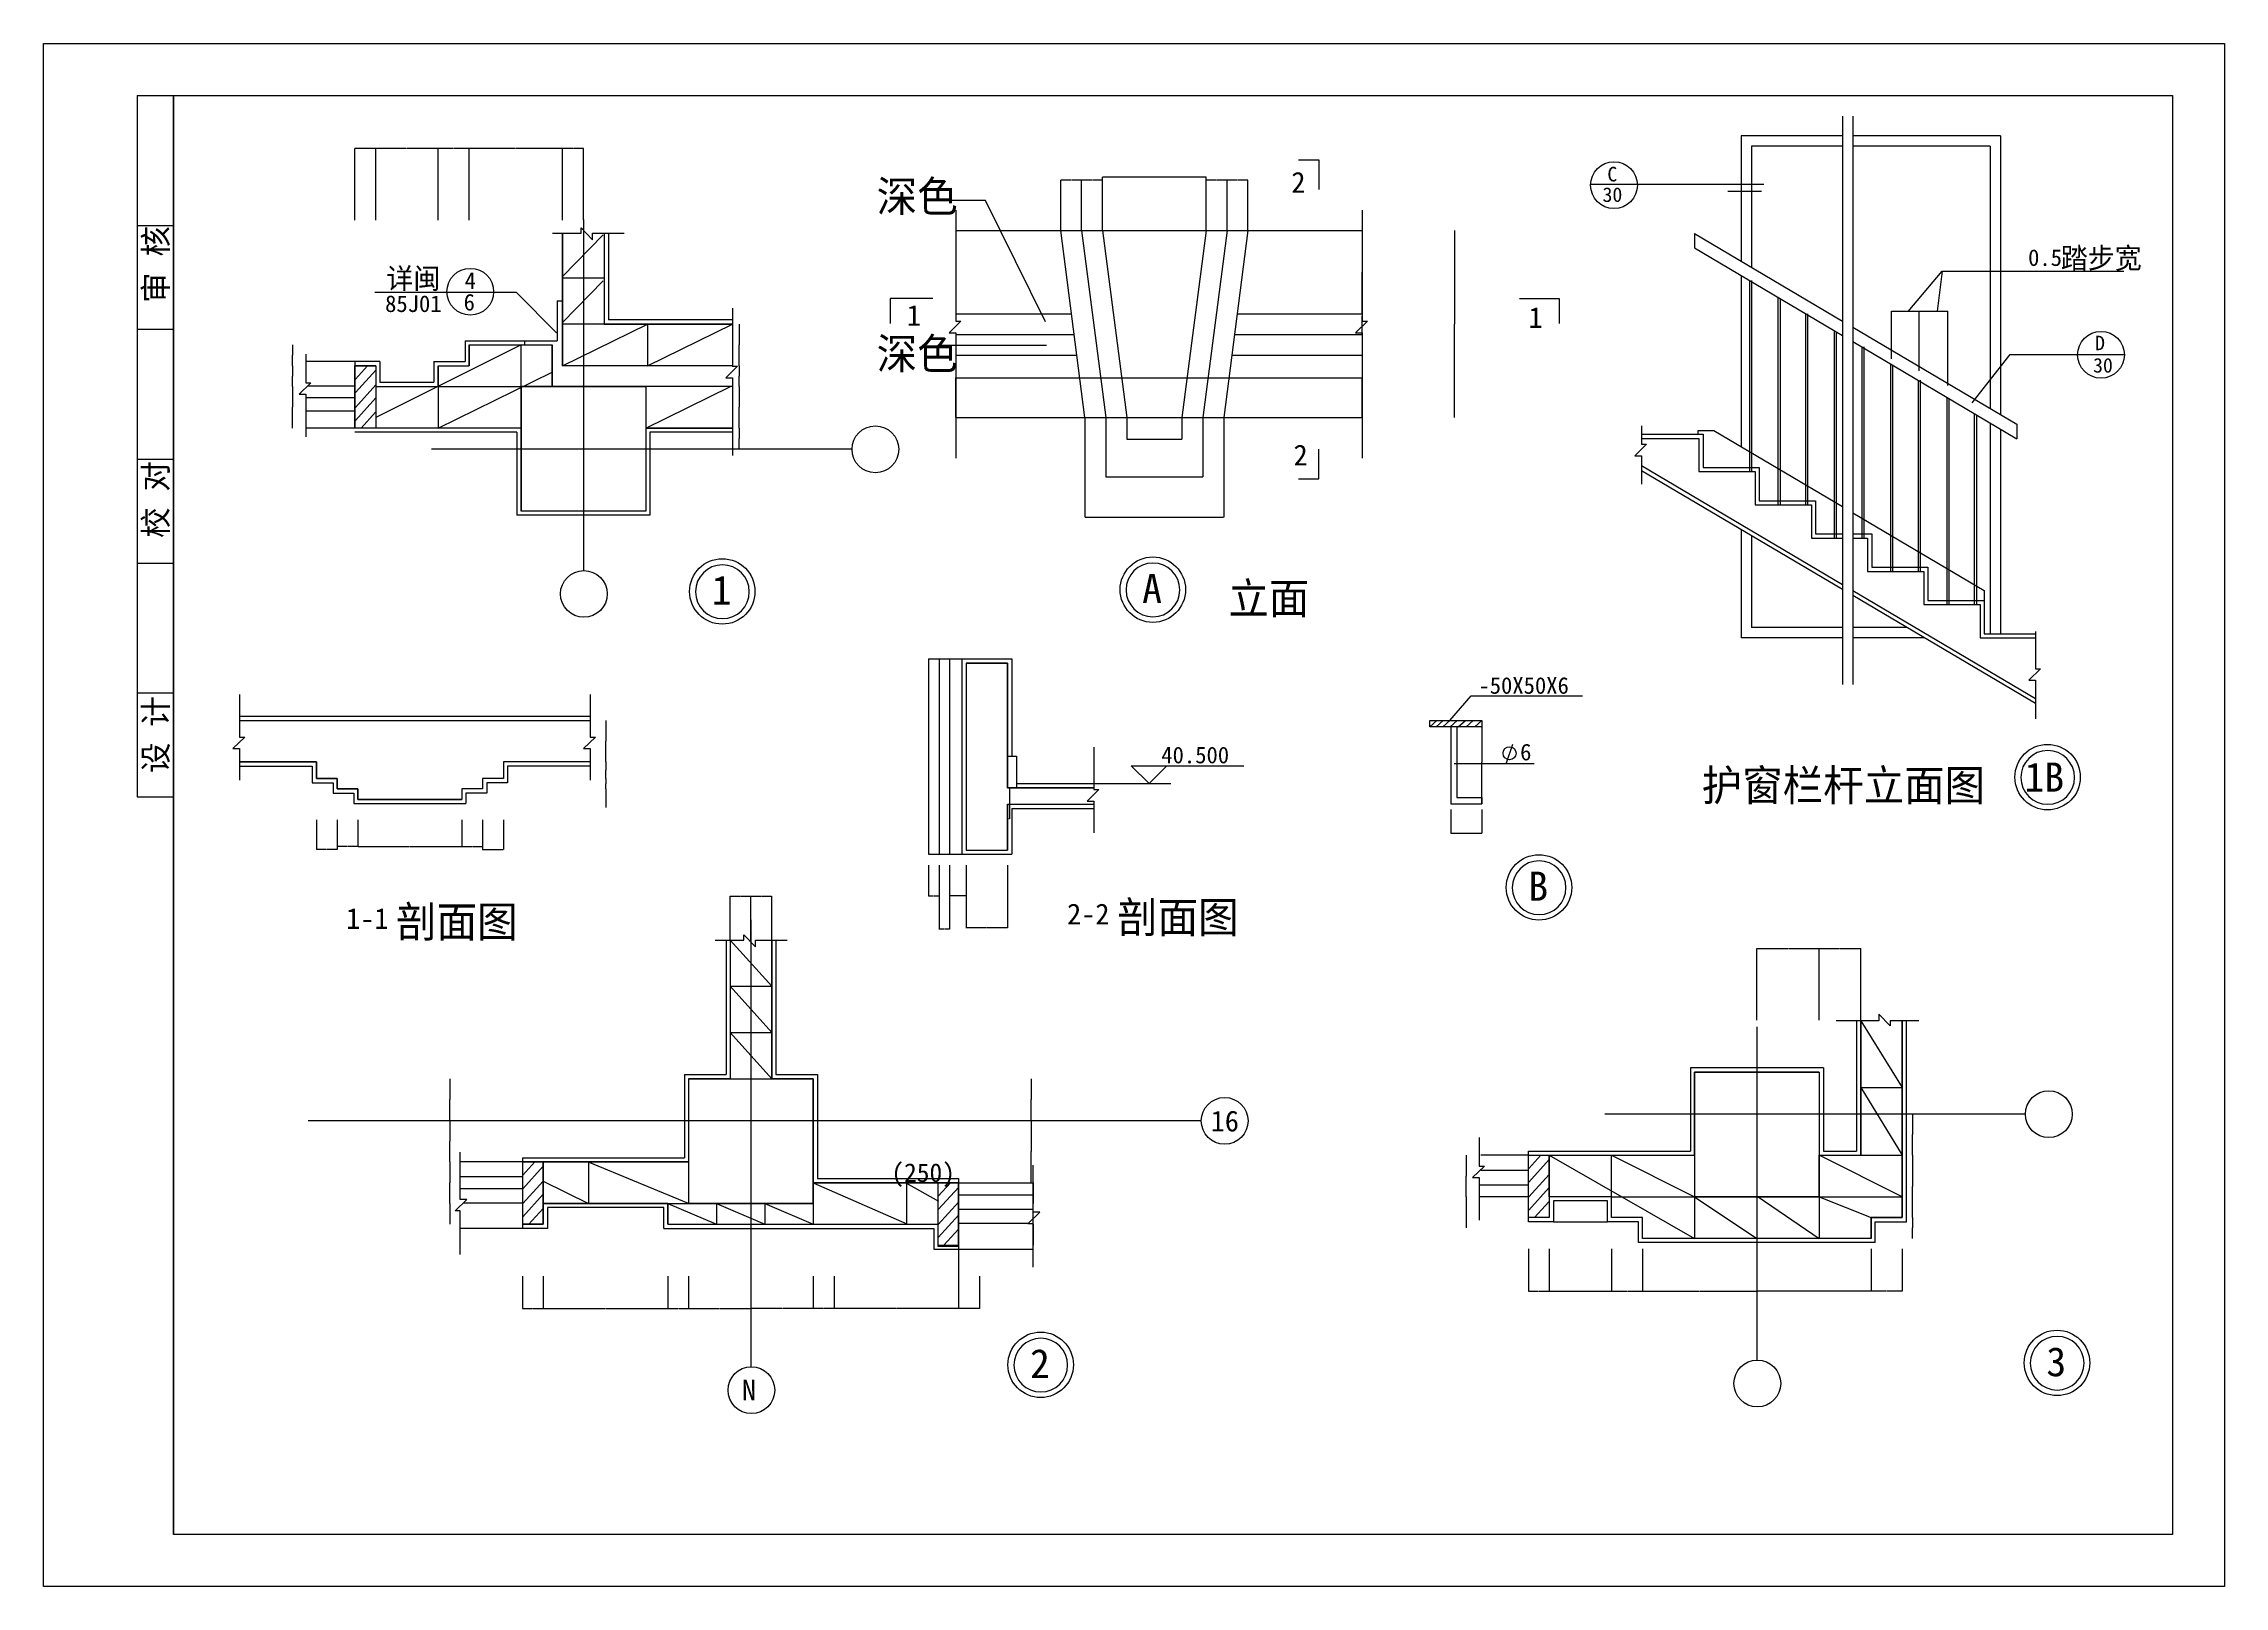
# Model space of a CAD drawing. Header units: metres. Extents: x 24415 to 43051, y 109589 to 120089.
# Drawn here: x 32551 to 43051, y 111875 to 119300 of the extents above; entities that cross this region are included whole.
import ezdxf

# ---------------------------------------------------------------- set-up
doc = ezdxf.new("R2010")
doc.units = ezdxf.units.M
for name, color, linetype in [('D', 4, 'Continuous'), ('T1', 41, 'Continuous'), ('T2', 6, 'Continuous')]:
    doc.layers.add(name, color=color, linetype=linetype)
doc.dimstyles.get("Standard").update_dxf_attribs({"dimtxt": 2.5, "dimasz": 2.5, "dimexe": 1.25, "dimexo": 0.625, "dimtad": 1, "dimcen": 2.5, "dimazin": 3, "dimtfac": 1, "dimtmove": 0, "dimatfit": 3})

# ---------------------------------------------------------------- blocks, each defined once
blk = doc.blocks.new('BG')
at = {"layer": 'T2'}
for p, q in [((-450, 450), (2400, 450)), ((-450, 450), (0, 0)), ((-400, 0), (550, 0)), ((450, 450), (0, 0))]:
    blk.add_line(p, q, dxfattribs=at)
blk = doc.blocks.new('*D40')
for p, q in [((38297.34, 118642.86), (38248.59, 118642.86)), ((38248.84, 118400), (38248.84, 118642.86)), ((38349.09, 118642.86), (38300.34, 118642.86)), ((38348.84, 118400), (38348.84, 118642.86))]:
    blk.add_line(p, q)
at = {"layer": 'Defpoints'}
for p in [(38348.84, 118642.86), (38248.84, 118400), (38348.84, 118400)]:
    blk.add_point(p, dxfattribs=at)
at = {"layer": 'D', "insert": (38298.84, 118642.86), "char_height": 1, "attachment_point": 5}
blk.add_mtext('100', dxfattribs=at)
blk = doc.blocks.new('*D41')
for p, q in [((38197.34, 118642.86), (38148.59, 118642.86)), ((38148.84, 118400), (38148.84, 118642.86)), ((38249.09, 118642.86), (38200.34, 118642.86)), ((38248.84, 118400), (38248.84, 118642.86))]:
    blk.add_line(p, q)
at = {"layer": 'Defpoints'}
for p in [(38248.84, 118642.86), (38148.84, 118400), (38248.84, 118400)]:
    blk.add_point(p, dxfattribs=at)
at = {"layer": 'D', "insert": (38198.84, 118642.86), "char_height": 1, "attachment_point": 5}
blk.add_mtext('100', dxfattribs=at)
blk = doc.blocks.new('*D42')
for p, q in [((37897.34, 118657.86), (37648.59, 118657.86)), ((37648.84, 118400), (37648.84, 118657.86)), ((38149.09, 118657.86), (37900.34, 118657.86)), ((38148.84, 118400), (38148.84, 118657.86))]:
    blk.add_line(p, q)
at = {"layer": 'Defpoints'}
for p in [(38148.84, 118657.86), (37648.84, 118400), (38148.84, 118400)]:
    blk.add_point(p, dxfattribs=at)
at = {"layer": 'D', "insert": (37898.84, 118657.86), "char_height": 1, "attachment_point": 5}
blk.add_mtext('500', dxfattribs=at)
blk = doc.blocks.new('*D43')
for p, q in [((37597.34, 118642.86), (37548.59, 118642.86)), ((37548.84, 118400), (37548.84, 118642.86)), ((37649.09, 118642.86), (37600.34, 118642.86)), ((37648.84, 118400), (37648.84, 118642.86))]:
    blk.add_line(p, q)
at = {"layer": 'Defpoints'}
for p in [(37648.84, 118642.86), (37548.84, 118400), (37648.84, 118400)]:
    blk.add_point(p, dxfattribs=at)
at = {"layer": 'D', "insert": (37598.84, 118642.86), "char_height": 1, "attachment_point": 5}
blk.add_mtext('100', dxfattribs=at)
blk = doc.blocks.new('*D44')
for p, q in [((37497.34, 118642.86), (37448.59, 118642.86)), ((37448.84, 118400), (37448.84, 118642.86)), ((37549.09, 118642.86), (37500.34, 118642.86)), ((37548.84, 118400), (37548.84, 118642.86))]:
    blk.add_line(p, q)
at = {"layer": 'Defpoints'}
for p in [(37548.84, 118642.86), (37448.84, 118400), (37548.84, 118400)]:
    blk.add_point(p, dxfattribs=at)
at = {"layer": 'D', "insert": (37498.84, 118642.86), "char_height": 1, "attachment_point": 5}
blk.add_mtext('100', dxfattribs=at)
blk = doc.blocks.new('*D45')
for p, q in [((37766.84, 117500), (37766.84, 117397.14)), ((38030.84, 117500), (38030.84, 117397.14)), ((37767.09, 117397.14), (37897.34, 117397.14)), ((37900.34, 117397.14), (38030.59, 117397.14))]:
    blk.add_line(p, q)
at = {"layer": 'Defpoints'}
for p in [(37766.84, 117500), (38030.84, 117500), (37766.84, 117397.14)]:
    blk.add_point(p, dxfattribs=at)
at = {"layer": 'D', "insert": (37898.84, 117397.14), "char_height": 1, "attachment_point": 5}
blk.add_mtext('264', dxfattribs=at)
blk = doc.blocks.new('*D46')
for p, q in [((37665.84, 117500), (37665.84, 117214.45)), ((38131.84, 117500), (38131.84, 117214.45)), ((37666.09, 117214.45), (37897.34, 117214.45)), ((37900.34, 117214.45), (38131.59, 117214.45))]:
    blk.add_line(p, q)
at = {"layer": 'Defpoints'}
for p in [(37665.84, 117500), (38131.84, 117500), (37665.84, 117214.45)]:
    blk.add_point(p, dxfattribs=at)
at = {"layer": 'D', "insert": (37898.84, 117214.45), "char_height": 1, "attachment_point": 5}
blk.add_mtext('466', dxfattribs=at)
blk = doc.blocks.new('*D47')
for p, q in [((37564.84, 117500), (37564.84, 117020.69)), ((38232.84, 117500), (38232.84, 117020.69)), ((37565.09, 117020.69), (37897.34, 117020.69)), ((37900.34, 117020.69), (38232.59, 117020.69))]:
    blk.add_line(p, q)
at = {"layer": 'Defpoints'}
for p in [(37564.84, 117500), (38232.84, 117500), (37564.84, 117020.69)]:
    blk.add_point(p, dxfattribs=at)
at = {"layer": 'D', "insert": (37898.84, 117020.69), "char_height": 1, "attachment_point": 5}
blk.add_mtext('668', dxfattribs=at)
blk = doc.blocks.new('*D48')
for p, q in [((38900, 118400), (38900, 118200)), ((38899.75, 118200), (38899.5, 118200)), ((38900, 118000), (38900, 118200)), ((38900, 118200), (38900, 118200)), ((38900.25, 118200), (38900.5, 118200))]:
    blk.add_line(p, q)
at = {"layer": 'Defpoints'}
for p in [(38900, 118400), (38900, 118200), (38900, 118000)]:
    blk.add_point(p, dxfattribs=at)
at = {"layer": 'D', "insert": (38900, 118201.125), "char_height": 1, "attachment_point": 5}
blk.add_mtext('0', dxfattribs=at)
blk = doc.blocks.new('*D49')
for p, q in [((38899.75, 117988.71), (38899.5, 117988.71)), ((38900, 118000), (38900, 117988.71)), ((38900, 117900), (38900, 117988.71)), ((38900, 117988.71), (38900, 117988.71)), ((38900.25, 117988.71), (38900.5, 117988.71))]:
    blk.add_line(p, q)
at = {"layer": 'Defpoints'}
for p in [(38900, 118000), (38900, 117988.71), (38900, 117900)]:
    blk.add_point(p, dxfattribs=at)
at = {"layer": 'D', "insert": (38900, 117989.835), "char_height": 1, "attachment_point": 5}
blk.add_mtext('0', dxfattribs=at)
blk = doc.blocks.new('*D50')
for p, q in [((38900, 117900), (38900, 117778.22)), ((38899.75, 117778.22), (38899.5, 117778.22)), ((38900, 117800), (38900, 117778.22)), ((38900, 117778.22), (38900, 117778.22)), ((38900.25, 117778.22), (38900.5, 117778.22))]:
    blk.add_line(p, q)
at = {"layer": 'Defpoints'}
for p in [(38900, 117900), (38900, 117800), (38900, 117778.22)]:
    blk.add_point(p, dxfattribs=at)
at = {"layer": 'D', "insert": (38900, 117779.345), "char_height": 1, "attachment_point": 5}
blk.add_mtext('0', dxfattribs=at)
blk = doc.blocks.new('*D51')
for p, q in [((38900, 117800), (38900, 117650)), ((38899.75, 117650), (38899.5, 117650)), ((38900, 117500), (38900, 117650)), ((38900, 117650), (38900, 117650)), ((38900.25, 117650), (38900.5, 117650))]:
    blk.add_line(p, q)
at = {"layer": 'Defpoints'}
for p in [(38900, 117800), (38900, 117650), (38900, 117500)]:
    blk.add_point(p, dxfattribs=at)
at = {"layer": 'D', "insert": (38900, 117651.125), "char_height": 1, "attachment_point": 5}
blk.add_mtext('0', dxfattribs=at)
blk = doc.blocks.new('*D52')
for p, q in [((39343.48, 118400), (39343.48, 117950)), ((39343.23, 117950), (39342.98, 117950)), ((39343.48, 117500), (39343.48, 117950)), ((39343.48, 117950), (39343.48, 117950)), ((39343.73, 117950), (39343.98, 117950))]:
    blk.add_line(p, q)
at = {"layer": 'Defpoints'}
for p in [(39343.48, 118400), (39343.48, 117950), (39343.48, 117500)]:
    blk.add_point(p, dxfattribs=at)
at = {"layer": 'D', "insert": (39343.48, 117951.125), "char_height": 1, "attachment_point": 5}
blk.add_mtext('0', dxfattribs=at)
blk = doc.blocks.new('*D53')
for p, q in [((36942.91, 117500), (36942.91, 117691.39)), ((36943.16, 117691.39), (37920.455, 117691.39)), ((37922.455, 117691.39), (38899.75, 117691.39)), ((38900, 117500), (38900, 117691.39))]:
    blk.add_line(p, q)
at = {"layer": 'Defpoints'}
for p in [(36942.91, 117691.39), (36942.91, 117500), (38900, 117500)]:
    blk.add_point(p, dxfattribs=at)
at = {"layer": 'D', "insert": (37921.455, 117691.39), "char_height": 1, "attachment_point": 5}
blk.add_mtext('80', dxfattribs=at)
blk = doc.blocks.new('*D54')
for p, q in [((39325.77, 115613.39), (39325.77, 115499.34)), ((39475.41, 115613.39), (39475.41, 115499.34)), ((39326.02, 115499.34), (39399.59, 115499.34)), ((39401.59, 115499.34), (39475.16, 115499.34))]:
    blk.add_line(p, q)
at = {"layer": 'Defpoints'}
for p in [(39325.77, 115613.39), (39475.41, 115613.39), (39325.77, 115499.34)]:
    blk.add_point(p, dxfattribs=at)
at = {"layer": 'D', "insert": (39400.59, 115499.34), "char_height": 1, "attachment_point": 5}
blk.add_mtext('25', dxfattribs=at)
blk = doc.blocks.new('*D55')
for p, q in [((39475.41, 116041.72), (39475.41, 115841.72)), ((39475.16, 115841.72), (39474.91, 115841.72)), ((39475.41, 115641.72), (39475.41, 115841.72)), ((39475.41, 115841.72), (39475.41, 115841.72)), ((39475.66, 115841.72), (39475.91, 115841.72))]:
    blk.add_line(p, q)
at = {"layer": 'Defpoints'}
for p in [(39475.41, 116041.72), (39475.41, 115841.72), (39475.41, 115641.72)]:
    blk.add_point(p, dxfattribs=at)
at = {"layer": 'D', "insert": (39475.41, 115842.845), "char_height": 1, "attachment_point": 5}
blk.add_mtext('80', dxfattribs=at)
blk = doc.blocks.new('*D56')
for p, q in [((35257.23, 116042.7), (35257.23, 115942.7)), ((35256.98, 115942.7), (35256.73, 115942.7)), ((35257.23, 115842.7), (35257.23, 115942.7)), ((35257.23, 115942.7), (35257.23, 115942.7)), ((35257.48, 115942.7), (35257.73, 115942.7))]:
    blk.add_line(p, q)
at = {"layer": 'Defpoints'}
for p in [(35257.23, 116042.7), (35257.23, 115942.7), (35257.23, 115842.7)]:
    blk.add_point(p, dxfattribs=at)
at = {"layer": 'D', "insert": (35257.23, 115943.825), "char_height": 1, "attachment_point": 5}
blk.add_mtext('0', dxfattribs=at)
blk = doc.blocks.new('*D57')
for p, q in [((35257.23, 115842.7), (35257.23, 115802.7)), ((35256.98, 115802.7), (35256.73, 115802.7)), ((35257.23, 115762.7), (35257.23, 115802.7)), ((35257.23, 115802.7), (35257.23, 115802.7)), ((35257.48, 115802.7), (35257.73, 115802.7))]:
    blk.add_line(p, q)
at = {"layer": 'Defpoints'}
for p in [(35257.23, 115842.7), (35257.23, 115802.7), (35257.23, 115762.7)]:
    blk.add_point(p, dxfattribs=at)
at = {"layer": 'D', "insert": (35257.23, 115803.825), "char_height": 1, "attachment_point": 5}
blk.add_mtext('0', dxfattribs=at)
blk = doc.blocks.new('*D58')
for p, q in [((35256.98, 115737.7), (35256.73, 115737.7)), ((35257.23, 115762.7), (35257.23, 115737.7)), ((35257.23, 115712.7), (35257.23, 115737.7)), ((35257.23, 115737.7), (35257.23, 115737.7)), ((35257.48, 115737.7), (35257.73, 115737.7))]:
    blk.add_line(p, q)
at = {"layer": 'Defpoints'}
for p in [(35257.23, 115762.7), (35257.23, 115737.7), (35257.23, 115712.7)]:
    blk.add_point(p, dxfattribs=at)
at = {"layer": 'D', "insert": (35257.23, 115738.825), "char_height": 1, "attachment_point": 5}
blk.add_mtext('0', dxfattribs=at)
blk = doc.blocks.new('*D59')
for p, q in [((35257.23, 115712.7), (35257.23, 115623.49)), ((35256.98, 115623.49), (35256.73, 115623.49)), ((35257.23, 115662.7), (35257.23, 115623.49)), ((35257.23, 115623.49), (35257.23, 115623.49)), ((35257.48, 115623.49), (35257.73, 115623.49))]:
    blk.add_line(p, q)
at = {"layer": 'Defpoints'}
for p in [(35257.23, 115712.7), (35257.23, 115662.7), (35257.23, 115623.49)]:
    blk.add_point(p, dxfattribs=at)
at = {"layer": 'D', "insert": (35257.23, 115624.615), "char_height": 1, "attachment_point": 5}
blk.add_mtext('0', dxfattribs=at)
blk = doc.blocks.new('*D60')
for p, q in [((33964.56, 115564.22), (33964.56, 115436.09)), ((34064.56, 115564.22), (34064.56, 115436.09)), ((34013.06, 115436.09), (33964.31, 115436.09)), ((34064.81, 115436.09), (34016.06, 115436.09))]:
    blk.add_line(p, q)
at = {"layer": 'Defpoints'}
for p in [(33964.56, 115564.22), (34064.56, 115564.22), (34064.56, 115436.09)]:
    blk.add_point(p, dxfattribs=at)
at = {"layer": 'D', "insert": (34014.56, 115436.09), "char_height": 1, "attachment_point": 5}
blk.add_mtext('100', dxfattribs=at)
blk = doc.blocks.new('*D61')
for p, q in [((33864.56, 115564.22), (33864.56, 115421.09)), ((33964.56, 115564.22), (33964.56, 115421.09)), ((33913.06, 115421.09), (33864.31, 115421.09)), ((33964.81, 115421.09), (33916.06, 115421.09))]:
    blk.add_line(p, q)
at = {"layer": 'Defpoints'}
for p in [(33864.56, 115564.22), (33964.56, 115564.22), (33964.56, 115421.09)]:
    blk.add_point(p, dxfattribs=at)
at = {"layer": 'D', "insert": (33914.56, 115421.09), "char_height": 1, "attachment_point": 5}
blk.add_mtext('100', dxfattribs=at)
blk = doc.blocks.new('*D62')
for p, q in [((34064.56, 115564.22), (34064.56, 115436.09)), ((34564.56, 115564.22), (34564.56, 115436.09)), ((34064.81, 115436.09), (34313.06, 115436.09)), ((34316.06, 115436.09), (34564.31, 115436.09))]:
    blk.add_line(p, q)
at = {"layer": 'Defpoints'}
for p in [(34064.56, 115564.22), (34564.56, 115564.22), (34064.56, 115436.09)]:
    blk.add_point(p, dxfattribs=at)
at = {"layer": 'D', "insert": (34314.56, 115436.09), "char_height": 1, "attachment_point": 5}
blk.add_mtext('500', dxfattribs=at)
blk = doc.blocks.new('*D63')
for p, q in [((34664.56, 115564.22), (34664.56, 115421.09)), ((34764.56, 115564.22), (34764.56, 115421.09)), ((34664.81, 115421.09), (34713.06, 115421.09)), ((34716.06, 115421.09), (34764.31, 115421.09))]:
    blk.add_line(p, q)
at = {"layer": 'Defpoints'}
for p in [(34664.56, 115564.22), (34764.56, 115564.22), (34664.56, 115421.09)]:
    blk.add_point(p, dxfattribs=at)
at = {"layer": 'D', "insert": (34714.56, 115421.09), "char_height": 1, "attachment_point": 5}
blk.add_mtext('100', dxfattribs=at)
blk = doc.blocks.new('*D64')
for p, q in [((34564.56, 115564.22), (34564.56, 115436.09)), ((34664.56, 115564.22), (34664.56, 115436.09)), ((34564.81, 115436.09), (34613.06, 115436.09)), ((34616.06, 115436.09), (34664.31, 115436.09))]:
    blk.add_line(p, q)
at = {"layer": 'Defpoints'}
for p in [(34564.56, 115564.22), (34664.56, 115564.22), (34564.56, 115436.09)]:
    blk.add_point(p, dxfattribs=at)
at = {"layer": 'D', "insert": (34614.56, 115436.09), "char_height": 1, "attachment_point": 5}
blk.add_mtext('100', dxfattribs=at)
blk = doc.blocks.new('*D65')
for p, q in [((37192.1, 116319.04), (37192.1, 116019.04)), ((37191.85, 116019.04), (37191.6, 116019.04)), ((37192.1, 115719.04), (37192.1, 116019.04)), ((37192.1, 116019.04), (37192.1, 116019.04)), ((37192.35, 116019.04), (37192.6, 116019.04))]:
    blk.add_line(p, q)
at = {"layer": 'Defpoints'}
for p in [(37192.1, 116319.04), (37192.1, 116019.04), (37192.1, 115719.04)]:
    blk.add_point(p, dxfattribs=at)
at = {"layer": 'D', "insert": (37192.1, 116020.165), "char_height": 1, "attachment_point": 5}
blk.add_mtext('0', dxfattribs=at)
blk = doc.blocks.new('*D66')
for p, q in [((37200.79, 115719.04), (37200.79, 115569.04)), ((37194.445, 115569.04), (37191.85, 115569.04)), ((37192.1, 115419.04), (37192.1, 115569.04)), ((37201.04, 115569.04), (37198.445, 115569.04))]:
    blk.add_line(p, q)
at = {"layer": 'Defpoints'}
for p in [(37200.79, 115719.04), (37200.79, 115569.04), (37192.1, 115419.04)]:
    blk.add_point(p, dxfattribs=at)
at = {"layer": 'D', "insert": (37196.445, 115569.04), "char_height": 1, "attachment_point": 5}
blk.add_mtext('8,69', dxfattribs=at)
blk = doc.blocks.new('*D67')
for p, q in [((36992.1, 115345.83), (36992.1, 115044.58)), ((37192.1, 115345.83), (37192.1, 115044.58)), ((37090.6, 115044.58), (36991.85, 115044.58)), ((37192.35, 115044.58), (37093.6, 115044.58))]:
    blk.add_line(p, q)
at = {"layer": 'Defpoints'}
for p in [(36992.1, 115345.83), (37192.1, 115345.83), (37192.1, 115044.58)]:
    blk.add_point(p, dxfattribs=at)
at = {"layer": 'D', "insert": (37092.1, 115044.58), "char_height": 1, "attachment_point": 5}
blk.add_mtext('200', dxfattribs=at)
blk = doc.blocks.new('*D68')
for p, q in [((36912.1, 115345.83), (36912.1, 115197.86)), ((36992.1, 115345.83), (36992.1, 115197.86)), ((36951.1, 115197.86), (36911.85, 115197.86)), ((36992.35, 115197.86), (36953.1, 115197.86))]:
    blk.add_line(p, q)
at = {"layer": 'Defpoints'}
for p in [(36912.1, 115345.83), (36992.1, 115345.83), (36992.1, 115197.86)]:
    blk.add_point(p, dxfattribs=at)
at = {"layer": 'D', "insert": (36952.1, 115197.86), "char_height": 1, "attachment_point": 5}
blk.add_mtext('80', dxfattribs=at)
blk = doc.blocks.new('*D69')
for p, q in [((36862.1, 115345.83), (36862.1, 115037.68)), ((36912.1, 115345.83), (36912.1, 115037.68)), ((36886.1, 115037.68), (36861.85, 115037.68)), ((36912.35, 115037.68), (36888.1, 115037.68))]:
    blk.add_line(p, q)
at = {"layer": 'Defpoints'}
for p in [(36862.1, 115345.83), (36912.1, 115345.83), (36912.1, 115037.68)]:
    blk.add_point(p, dxfattribs=at)
at = {"layer": 'D', "insert": (36887.1, 115037.68), "char_height": 1, "attachment_point": 5}
blk.add_mtext('50', dxfattribs=at)
blk = doc.blocks.new('*D70')
for p, q in [((36812.1, 115345.83), (36812.1, 115196.53)), ((36862.1, 115345.83), (36862.1, 115196.53)), ((36836.1, 115196.53), (36811.85, 115196.53)), ((36862.35, 115196.53), (36838.1, 115196.53))]:
    blk.add_line(p, q)
at = {"layer": 'Defpoints'}
for p in [(36812.1, 115345.83), (36862.1, 115345.83), (36862.1, 115196.53)]:
    blk.add_point(p, dxfattribs=at)
at = {"layer": 'D', "insert": (36837.1, 115196.53), "char_height": 1, "attachment_point": 5}
blk.add_mtext('50', dxfattribs=at)
blk = doc.blocks.new('*D71')
for p, q in [((35856.5, 114985.72), (35856.5, 115196.51)), ((35856.75, 115196.51), (35905, 115196.51)), ((35908, 115196.51), (35956.25, 115196.51)), ((35956.5, 114985.72), (35956.5, 115196.51))]:
    blk.add_line(p, q)
at = {"layer": 'Defpoints'}
for p in [(35856.5, 115196.51), (35856.5, 114985.72), (35956.5, 114985.72)]:
    blk.add_point(p, dxfattribs=at)
at = {"layer": 'D', "insert": (35906.5, 115196.51), "char_height": 1, "attachment_point": 5}
blk.add_mtext('100', dxfattribs=at)
blk = doc.blocks.new('*D72')
for p, q in [((35956.5, 114985.72), (35956.5, 115196.51)), ((35956.75, 115196.51), (36005, 115196.51)), ((36008, 115196.51), (36056.25, 115196.51)), ((36056.5, 114985.72), (36056.5, 115196.51))]:
    blk.add_line(p, q)
at = {"layer": 'Defpoints'}
for p in [(35956.5, 115196.51), (35956.5, 114985.72), (36056.5, 114985.72)]:
    blk.add_point(p, dxfattribs=at)
at = {"layer": 'D', "insert": (36006.5, 115196.51), "char_height": 1, "attachment_point": 5}
blk.add_mtext('100', dxfattribs=at)
blk = doc.blocks.new('*D73')
for p, q in [((36256.5, 114117.76), (36256.5, 113930.63)), ((36256.25, 113930.63), (36256, 113930.63)), ((36256.5, 113717.76), (36256.5, 113930.63)), ((36256.5, 113930.63), (36256.5, 113930.63)), ((36256.75, 113930.63), (36257, 113930.63))]:
    blk.add_line(p, q)
at = {"layer": 'Defpoints'}
for p in [(36256.5, 114117.76), (36256.5, 113930.63), (36256.5, 113717.76)]:
    blk.add_point(p, dxfattribs=at)
at = {"layer": 'D', "insert": (36256.5, 113931.755), "char_height": 1, "attachment_point": 5}
blk.add_mtext('0', dxfattribs=at)
blk = doc.blocks.new('*D74')
for p, q in [((37306.5, 114317.76), (37306.5, 114217.76)), ((37306.25, 114217.76), (37306, 114217.76)), ((37306.5, 114117.76), (37306.5, 114217.76)), ((37306.5, 114217.76), (37306.5, 114217.76)), ((37306.75, 114217.76), (37307, 114217.76))]:
    blk.add_line(p, q)
at = {"layer": 'Defpoints'}
for p in [(37306.5, 114317.76), (37306.5, 114217.76), (37306.5, 114117.76)]:
    blk.add_point(p, dxfattribs=at)
at = {"layer": 'D', "insert": (37306.5, 114218.885), "char_height": 1, "attachment_point": 5}
blk.add_mtext('0', dxfattribs=at)
blk = doc.blocks.new('*D75')
for p, q in [((37306.5, 114117.76), (37306.5, 113967.76)), ((37306.25, 113967.76), (37306, 113967.76)), ((37306.5, 113817.76), (37306.5, 113967.76)), ((37306.5, 113967.76), (37306.5, 113967.76)), ((37306.75, 113967.76), (37307, 113967.76))]:
    blk.add_line(p, q)
at = {"layer": 'Defpoints'}
for p in [(37306.5, 114117.76), (37306.5, 113967.76), (37306.5, 113817.76)]:
    blk.add_point(p, dxfattribs=at)
at = {"layer": 'D', "insert": (37306.5, 113968.885), "char_height": 1, "attachment_point": 5}
blk.add_mtext('0', dxfattribs=at)
blk = doc.blocks.new('*D76')
for p, q in [((37314.57, 113717.76), (37314.32, 113717.76)), ((37314.82, 113817.76), (37314.82, 113717.76)), ((37314.82, 113617.76), (37314.82, 113717.76)), ((37314.82, 113717.76), (37314.82, 113717.76)), ((37315.07, 113717.76), (37315.32, 113717.76))]:
    blk.add_line(p, q)
at = {"layer": 'Defpoints'}
for p in [(37314.82, 113817.76), (37314.82, 113717.76), (37314.82, 113617.76)]:
    blk.add_point(p, dxfattribs=at)
at = {"layer": 'D', "insert": (37314.82, 113718.885), "char_height": 1, "attachment_point": 5}
blk.add_mtext('0', dxfattribs=at)
blk = doc.blocks.new('*D77')
for p, q in [((37314.82, 113617.76), (37314.82, 113517.76)), ((37314.57, 113517.76), (37314.32, 113517.76)), ((37314.82, 113517.76), (37314.82, 113517.76)), ((37314.82, 113517.76), (37314.82, 113517.76)), ((37315.07, 113517.76), (37315.32, 113517.76))]:
    blk.add_line(p, q)
at = {"layer": 'Defpoints'}
for p in [(37314.82, 113617.76), (37314.82, 113517.76), (37314.82, 113517.76)]:
    blk.add_point(p, dxfattribs=at)
at = {"layer": 'D', "insert": (37314.82, 113518.885), "char_height": 1, "attachment_point": 5}
blk.add_mtext('0', dxfattribs=at)
blk = doc.blocks.new('*D78')
for p, q in [((34506.5, 114317.76), (34506.5, 114217.76)), ((34506.25, 114217.76), (34506, 114217.76)), ((34506.5, 114117.76), (34506.5, 114217.76)), ((34506.5, 114217.76), (34506.5, 114217.76)), ((34506.75, 114217.76), (34507, 114217.76))]:
    blk.add_line(p, q)
at = {"layer": 'Defpoints'}
for p in [(34506.5, 114317.76), (34506.5, 114217.76), (34506.5, 114117.76)]:
    blk.add_point(p, dxfattribs=at)
at = {"layer": 'D', "insert": (34506.5, 114218.885), "char_height": 1, "attachment_point": 5}
blk.add_mtext('0', dxfattribs=at)
blk = doc.blocks.new('*D79')
for p, q in [((34506.5, 114117.76), (34506.5, 114017.76)), ((34506.25, 114017.76), (34506, 114017.76)), ((34506.5, 113917.76), (34506.5, 114017.76)), ((34506.5, 114017.76), (34506.5, 114017.76)), ((34506.75, 114017.76), (34507, 114017.76))]:
    blk.add_line(p, q)
at = {"layer": 'Defpoints'}
for p in [(34506.5, 114117.76), (34506.5, 114017.76), (34506.5, 113917.76)]:
    blk.add_point(p, dxfattribs=at)
at = {"layer": 'D', "insert": (34506.5, 114018.885), "char_height": 1, "attachment_point": 5}
blk.add_mtext('0', dxfattribs=at)
blk = doc.blocks.new('*D80')
for p, q in [((34506.5, 113917.76), (34506.5, 113817.76)), ((34506.25, 113817.76), (34506, 113817.76)), ((34506.5, 113717.76), (34506.5, 113817.76)), ((34506.5, 113817.76), (34506.5, 113817.76)), ((34506.75, 113817.76), (34507, 113817.76))]:
    blk.add_line(p, q)
at = {"layer": 'Defpoints'}
for p in [(34506.5, 113917.76), (34506.5, 113817.76), (34506.5, 113717.76)]:
    blk.add_point(p, dxfattribs=at)
at = {"layer": 'D', "insert": (34506.5, 113818.885), "char_height": 1, "attachment_point": 5}
blk.add_mtext('0', dxfattribs=at)
blk = doc.blocks.new('*D81')
for p, q in [((34506.5, 113717.76), (34506.5, 113617.76)), ((34506.25, 113617.76), (34506, 113617.76)), ((34506.5, 113617.76), (34506.5, 113617.76)), ((34506.5, 113617.76), (34506.5, 113617.76)), ((34506.75, 113617.76), (34507, 113617.76))]:
    blk.add_line(p, q)
at = {"layer": 'Defpoints'}
for p in [(34506.5, 113717.76), (34506.5, 113617.76), (34506.5, 113617.76)]:
    blk.add_point(p, dxfattribs=at)
at = {"layer": 'D', "insert": (34506.5, 113618.885), "char_height": 1, "attachment_point": 5}
blk.add_mtext('0', dxfattribs=at)
blk = doc.blocks.new('*D82')
for p, q in [((34856.5, 113367.76), (34856.5, 113212.76)), ((34956.5, 113367.76), (34956.5, 113212.76)), ((34856.75, 113212.76), (34905, 113212.76)), ((34908, 113212.76), (34956.25, 113212.76))]:
    blk.add_line(p, q)
at = {"layer": 'Defpoints'}
for p in [(34856.5, 113367.76), (34956.5, 113367.76), (34856.5, 113212.76)]:
    blk.add_point(p, dxfattribs=at)
at = {"layer": 'D', "insert": (34906.5, 113212.76), "char_height": 1, "attachment_point": 5}
blk.add_mtext('100', dxfattribs=at)
blk = doc.blocks.new('*D83')
for p, q in [((34956.5, 113367.76), (34956.5, 113212.76)), ((35556.5, 113367.76), (35556.5, 113212.76)), ((34956.75, 113212.76), (35255, 113212.76)), ((35258, 113212.76), (35556.25, 113212.76))]:
    blk.add_line(p, q)
at = {"layer": 'Defpoints'}
for p in [(34956.5, 113367.76), (35556.5, 113367.76), (34956.5, 113212.76)]:
    blk.add_point(p, dxfattribs=at)
at = {"layer": 'D', "insert": (35256.5, 113212.76), "char_height": 1, "attachment_point": 5}
blk.add_mtext('600', dxfattribs=at)
blk = doc.blocks.new('*D84')
for p, q in [((35556.5, 113367.76), (35556.5, 113212.76)), ((35656.5, 113367.76), (35656.5, 113212.76)), ((35556.75, 113212.76), (35605, 113212.76)), ((35608, 113212.76), (35656.25, 113212.76))]:
    blk.add_line(p, q)
at = {"layer": 'Defpoints'}
for p in [(35556.5, 113367.76), (35656.5, 113367.76), (35556.5, 113212.76)]:
    blk.add_point(p, dxfattribs=at)
at = {"layer": 'D', "insert": (35606.5, 113212.76), "char_height": 1, "attachment_point": 5}
blk.add_mtext('100', dxfattribs=at)
blk = doc.blocks.new('*D85')
for p, q in [((35656.5, 113367.76), (35656.5, 113212.76)), ((35956.5, 113367.76), (35956.5, 113212.76)), ((35656.75, 113212.76), (35805, 113212.76)), ((35808, 113212.76), (35956.25, 113212.76))]:
    blk.add_line(p, q)
at = {"layer": 'Defpoints'}
for p in [(35656.5, 113367.76), (35956.5, 113367.76), (35656.5, 113212.76)]:
    blk.add_point(p, dxfattribs=at)
at = {"layer": 'D', "insert": (35806.5, 113212.76), "char_height": 1, "attachment_point": 5}
blk.add_mtext('300', dxfattribs=at)
blk = doc.blocks.new('*D86')
for p, q in [((36256.5, 113367.76), (36256.5, 113212.76)), ((36356.5, 113367.76), (36356.5, 113212.76)), ((36305, 113212.76), (36256.25, 113212.76)), ((36356.75, 113212.76), (36308, 113212.76))]:
    blk.add_line(p, q)
at = {"layer": 'Defpoints'}
for p in [(36256.5, 113367.76), (36356.5, 113367.76), (36356.5, 113212.76)]:
    blk.add_point(p, dxfattribs=at)
at = {"layer": 'D', "insert": (36306.5, 113212.76), "char_height": 1, "attachment_point": 5}
blk.add_mtext('100', dxfattribs=at)
blk = doc.blocks.new('*D87')
for p, q in [((36956.5, 113517.76), (36956.5, 113212.76)), ((36356.5, 113367.76), (36356.5, 113212.76)), ((36655, 113212.76), (36356.25, 113212.76)), ((36956.75, 113212.76), (36658, 113212.76))]:
    blk.add_line(p, q)
at = {"layer": 'Defpoints'}
for p in [(36956.5, 113517.76), (36356.5, 113367.76), (36956.5, 113212.76)]:
    blk.add_point(p, dxfattribs=at)
at = {"layer": 'D', "insert": (36656.5, 113212.76), "char_height": 1, "attachment_point": 5}
blk.add_mtext('600', dxfattribs=at)
blk = doc.blocks.new('*D88')
for p, q in [((36956.5, 113367.76), (36956.5, 113212.76)), ((37056.5, 113367.76), (37056.5, 113212.76)), ((37005, 113212.76), (36956.25, 113212.76)), ((37056.75, 113212.76), (37008, 113212.76))]:
    blk.add_line(p, q)
at = {"layer": 'Defpoints'}
for p in [(36956.5, 113367.76), (37056.5, 113367.76), (37056.5, 113212.76)]:
    blk.add_point(p, dxfattribs=at)
at = {"layer": 'D', "insert": (37006.5, 113212.76), "char_height": 1, "attachment_point": 5}
blk.add_mtext('100', dxfattribs=at)
blk = doc.blocks.new('*D89')
for p, q in [((35956.5, 113367.76), (35956.5, 113212.76)), ((36256.5, 113367.76), (36256.5, 113212.76)), ((36105, 113212.76), (35956.25, 113212.76)), ((36256.75, 113212.76), (36108, 113212.76))]:
    blk.add_line(p, q)
at = {"layer": 'Defpoints'}
for p in [(35956.5, 113367.76), (36256.5, 113367.76), (36256.5, 113212.76)]:
    blk.add_point(p, dxfattribs=at)
at = {"layer": 'D', "insert": (36106.5, 113212.76), "char_height": 1, "attachment_point": 5}
blk.add_mtext('300', dxfattribs=at)
blk = doc.blocks.new('*D90')
for p, q in [((35098.5, 118795), (35049.75, 118795)), ((35050, 118450), (35050, 118795)), ((35150.25, 118795), (35101.5, 118795)), ((35150, 118450), (35150, 118795))]:
    blk.add_line(p, q)
at = {"layer": 'Defpoints'}
for p in [(35150, 118795), (35050, 118450), (35150, 118450)]:
    blk.add_point(p, dxfattribs=at)
at = {"layer": 'D', "insert": (35100, 118795), "char_height": 1, "attachment_point": 5}
blk.add_mtext('100', dxfattribs=at)
blk = doc.blocks.new('*D91')
for p, q in [((34823.5, 118795), (34599.75, 118795)), ((34600, 118450), (34600, 118795)), ((35050.25, 118795), (34826.5, 118795)), ((35050, 118450), (35050, 118795))]:
    blk.add_line(p, q)
at = {"layer": 'Defpoints'}
for p in [(35050, 118795), (34600, 118450), (35050, 118450)]:
    blk.add_point(p, dxfattribs=at)
at = {"layer": 'D', "insert": (34825, 118795), "char_height": 1, "attachment_point": 5}
blk.add_mtext('450', dxfattribs=at)
blk = doc.blocks.new('*D92')
for p, q in [((34523.5, 118795), (34449.75, 118795)), ((34450, 118450), (34450, 118795)), ((34600.25, 118795), (34526.5, 118795)), ((34600, 118450), (34600, 118795))]:
    blk.add_line(p, q)
at = {"layer": 'Defpoints'}
for p in [(34600, 118795), (34450, 118450), (34600, 118450)]:
    blk.add_point(p, dxfattribs=at)
at = {"layer": 'D', "insert": (34525, 118795), "char_height": 1, "attachment_point": 5}
blk.add_mtext('150', dxfattribs=at)
blk = doc.blocks.new('*D93')
for p, q in [((34298.5, 118795), (34149.75, 118795)), ((34150, 118450), (34150, 118795)), ((34450.25, 118795), (34301.5, 118795)), ((34450, 118450), (34450, 118795))]:
    blk.add_line(p, q)
at = {"layer": 'Defpoints'}
for p in [(34450, 118795), (34150, 118450), (34450, 118450)]:
    blk.add_point(p, dxfattribs=at)
at = {"layer": 'D', "insert": (34300, 118795), "char_height": 1, "attachment_point": 5}
blk.add_mtext('300', dxfattribs=at)
blk = doc.blocks.new('*D94')
for p, q in [((34098.5, 118795), (34049.75, 118795)), ((34050, 118450), (34050, 118795)), ((34150.25, 118795), (34101.5, 118795)), ((34150, 118450), (34150, 118795))]:
    blk.add_line(p, q)
at = {"layer": 'Defpoints'}
for p in [(34150, 118795), (34050, 118450), (34150, 118450)]:
    blk.add_point(p, dxfattribs=at)
at = {"layer": 'D', "insert": (34100, 118795), "char_height": 1, "attachment_point": 5}
blk.add_mtext('100', dxfattribs=at)
blk = doc.blocks.new('*D95')
for p, q in [((35899.75, 117400), (35899.5, 117400)), ((35900, 117450), (35900, 117400)), ((35900, 117350), (35900, 117400)), ((35900, 117400), (35900, 117400)), ((35900.25, 117400), (35900.5, 117400))]:
    blk.add_line(p, q)
at = {"layer": 'Defpoints'}
for p in [(35900, 117450), (35900, 117400), (35900, 117350)]:
    blk.add_point(p, dxfattribs=at)
at = {"layer": 'D', "insert": (35900, 117401.125), "char_height": 1, "attachment_point": 5}
blk.add_mtext('0', dxfattribs=at)
blk = doc.blocks.new('*D96')
for p, q in [((35900, 117650), (35900, 117550)), ((35899.75, 117550), (35899.5, 117550)), ((35900, 117450), (35900, 117550)), ((35900, 117550), (35900, 117550)), ((35900.25, 117550), (35900.5, 117550))]:
    blk.add_line(p, q)
at = {"layer": 'Defpoints'}
for p in [(35900, 117650), (35900, 117550), (35900, 117450)]:
    blk.add_point(p, dxfattribs=at)
at = {"layer": 'D', "insert": (35900, 117551.125), "char_height": 1, "attachment_point": 5}
blk.add_mtext('0', dxfattribs=at)
blk = doc.blocks.new('*D97')
for p, q in [((35900, 117750), (35900, 117700)), ((35899.75, 117700), (35899.5, 117700)), ((35900, 117650), (35900, 117700)), ((35900, 117700), (35900, 117700)), ((35900.25, 117700), (35900.5, 117700))]:
    blk.add_line(p, q)
at = {"layer": 'Defpoints'}
for p in [(35900, 117750), (35900, 117700), (35900, 117650)]:
    blk.add_point(p, dxfattribs=at)
at = {"layer": 'D', "insert": (35900, 117701.125), "char_height": 1, "attachment_point": 5}
blk.add_mtext('0', dxfattribs=at)
blk = doc.blocks.new('*D98')
for p, q in [((35900, 117950), (35900, 117850)), ((35899.75, 117850), (35899.5, 117850)), ((35900, 117750), (35900, 117850)), ((35900, 117850), (35900, 117850)), ((35900.25, 117850), (35900.5, 117850))]:
    blk.add_line(p, q)
at = {"layer": 'Defpoints'}
for p in [(35900, 117950), (35900, 117850), (35900, 117750)]:
    blk.add_point(p, dxfattribs=at)
at = {"layer": 'D', "insert": (35900, 117851.125), "char_height": 1, "attachment_point": 5}
blk.add_mtext('0', dxfattribs=at)
blk = doc.blocks.new('*D99')
for p, q in [((33750, 117650), (33750, 117550)), ((33749.75, 117550), (33749.5, 117550)), ((33750, 117450), (33750, 117550)), ((33750, 117550), (33750, 117550)), ((33750.25, 117550), (33750.5, 117550))]:
    blk.add_line(p, q)
at = {"layer": 'Defpoints'}
for p in [(33750, 117650), (33750, 117550), (33750, 117450)]:
    blk.add_point(p, dxfattribs=at)
at = {"layer": 'D', "insert": (33750, 117551.125), "char_height": 1, "attachment_point": 5}
blk.add_mtext('0', dxfattribs=at)
blk = doc.blocks.new('*D100')
for p, q in [((33750, 117750), (33750, 117700)), ((33749.75, 117700), (33749.5, 117700)), ((33750, 117650), (33750, 117700)), ((33750, 117700), (33750, 117700)), ((33750.25, 117700), (33750.5, 117700))]:
    blk.add_line(p, q)
at = {"layer": 'Defpoints'}
for p in [(33750, 117750), (33750, 117700), (33750, 117650)]:
    blk.add_point(p, dxfattribs=at)
at = {"layer": 'D', "insert": (33750, 117701.125), "char_height": 1, "attachment_point": 5}
blk.add_mtext('0', dxfattribs=at)
blk = doc.blocks.new('*D101')
for p, q in [((33750, 117850), (33750, 117800)), ((33749.75, 117800), (33749.5, 117800)), ((33750, 117750), (33750, 117800)), ((33750, 117800), (33750, 117800)), ((33750.25, 117800), (33750.5, 117800))]:
    blk.add_line(p, q)
at = {"layer": 'Defpoints'}
for p in [(33750, 117850), (33750, 117800), (33750, 117750)]:
    blk.add_point(p, dxfattribs=at)
at = {"layer": 'D', "insert": (33750, 117801.125), "char_height": 1, "attachment_point": 5}
blk.add_mtext('0', dxfattribs=at)
blk = doc.blocks.new('*D102')
for p, q in [((40800, 114600), (40800, 114945)), ((40800.25, 114945), (40948.5, 114945)), ((40951.5, 114945), (41099.75, 114945)), ((41100, 114600), (41100, 114945))]:
    blk.add_line(p, q)
at = {"layer": 'Defpoints'}
for p in [(40800, 114945), (40800, 114600), (41100, 114600)]:
    blk.add_point(p, dxfattribs=at)
at = {"layer": 'D', "insert": (40950, 114945), "char_height": 1, "attachment_point": 5}
blk.add_mtext('300', dxfattribs=at)
blk = doc.blocks.new('*D103')
for p, q in [((41100, 114600), (41100, 114945)), ((41100.25, 114945), (41198.5, 114945)), ((41201.5, 114945), (41299.75, 114945)), ((41300, 114600), (41300, 114945))]:
    blk.add_line(p, q)
at = {"layer": 'Defpoints'}
for p in [(41100, 114945), (41100, 114600), (41300, 114600)]:
    blk.add_point(p, dxfattribs=at)
at = {"layer": 'D', "insert": (41200, 114945), "char_height": 1, "attachment_point": 5}
blk.add_mtext('200', dxfattribs=at)
blk = doc.blocks.new('*D104')
for p, q in [((41550, 114150), (41550, 114050)), ((41549.75, 114050), (41549.5, 114050)), ((41550, 113950), (41550, 114050)), ((41550, 114050), (41550, 114050)), ((41550.25, 114050), (41550.5, 114050))]:
    blk.add_line(p, q)
at = {"layer": 'Defpoints'}
for p in [(41550, 114150), (41550, 114050), (41550, 113950)]:
    blk.add_point(p, dxfattribs=at)
at = {"layer": 'D', "insert": (41550, 114051.125), "char_height": 1, "attachment_point": 5}
blk.add_mtext('0', dxfattribs=at)
blk = doc.blocks.new('*D105')
for p, q in [((41550, 113950), (41550, 113800)), ((41549.75, 113800), (41549.5, 113800)), ((41550, 113650), (41550, 113800)), ((41550, 113800), (41550, 113800)), ((41550.25, 113800), (41550.5, 113800))]:
    blk.add_line(p, q)
at = {"layer": 'Defpoints'}
for p in [(41550, 113950), (41550, 113800), (41550, 113650)]:
    blk.add_point(p, dxfattribs=at)
at = {"layer": 'D', "insert": (41550, 113801.125), "char_height": 1, "attachment_point": 5}
blk.add_mtext('0', dxfattribs=at)
blk = doc.blocks.new('*D106')
for p, q in [((41550, 113650), (41550, 113600)), ((41549.75, 113600), (41549.5, 113600)), ((41550, 113550), (41550, 113600)), ((41550, 113600), (41550, 113600)), ((41550.25, 113600), (41550.5, 113600))]:
    blk.add_line(p, q)
at = {"layer": 'Defpoints'}
for p in [(41550, 113650), (41550, 113600), (41550, 113550)]:
    blk.add_point(p, dxfattribs=at)
at = {"layer": 'D', "insert": (41550, 113601.125), "char_height": 1, "attachment_point": 5}
blk.add_mtext('0', dxfattribs=at)
blk = doc.blocks.new('*D107')
for p, q in [((39400, 113950), (39400, 113850)), ((39399.75, 113850), (39399.5, 113850)), ((39400, 113750), (39400, 113850)), ((39400, 113850), (39400, 113850)), ((39400.25, 113850), (39400.5, 113850))]:
    blk.add_line(p, q)
at = {"layer": 'Defpoints'}
for p in [(39400, 113950), (39400, 113850), (39400, 113750)]:
    blk.add_point(p, dxfattribs=at)
at = {"layer": 'D', "insert": (39400, 113851.125), "char_height": 1, "attachment_point": 5}
blk.add_mtext('0', dxfattribs=at)
blk = doc.blocks.new('*D108')
for p, q in [((39400, 113750), (39400, 113600)), ((39400, 113650), (39400, 113600)), ((39399.75, 113600), (39399.5, 113600)), ((39400, 113600), (39400, 113600)), ((39400.25, 113600), (39400.5, 113600))]:
    blk.add_line(p, q)
at = {"layer": 'Defpoints'}
for p in [(39400, 113750), (39400, 113650), (39400, 113600)]:
    blk.add_point(p, dxfattribs=at)
at = {"layer": 'D', "insert": (39400, 113601.125), "char_height": 1, "attachment_point": 5}
blk.add_mtext('0', dxfattribs=at)
blk = doc.blocks.new('*D109')
for p, q in [((39700, 113500), (39700, 113295)), ((39800, 113500), (39800, 113295)), ((39700.25, 113295), (39748.5, 113295)), ((39751.5, 113295), (39799.75, 113295))]:
    blk.add_line(p, q)
at = {"layer": 'Defpoints'}
for p in [(39700, 113500), (39800, 113500), (39700, 113295)]:
    blk.add_point(p, dxfattribs=at)
at = {"layer": 'D', "insert": (39750, 113295), "char_height": 1, "attachment_point": 5}
blk.add_mtext('100', dxfattribs=at)
blk = doc.blocks.new('*D110')
for p, q in [((39800, 113500), (39800, 113295)), ((40100, 113500), (40100, 113295)), ((39800.25, 113295), (39948.5, 113295)), ((39951.5, 113295), (40099.75, 113295))]:
    blk.add_line(p, q)
at = {"layer": 'Defpoints'}
for p in [(39800, 113500), (40100, 113500), (39800, 113295)]:
    blk.add_point(p, dxfattribs=at)
at = {"layer": 'D', "insert": (39950, 113295), "char_height": 1, "attachment_point": 5}
blk.add_mtext('300', dxfattribs=at)
blk = doc.blocks.new('*D111')
for p, q in [((40100, 113500), (40100, 113295)), ((40250, 113500), (40250, 113295)), ((40100.25, 113295), (40173.5, 113295)), ((40176.5, 113295), (40249.75, 113295))]:
    blk.add_line(p, q)
at = {"layer": 'Defpoints'}
for p in [(40100, 113500), (40250, 113500), (40100, 113295)]:
    blk.add_point(p, dxfattribs=at)
at = {"layer": 'D', "insert": (40175, 113295), "char_height": 1, "attachment_point": 5}
blk.add_mtext('150', dxfattribs=at)
blk = doc.blocks.new('*D112')
for p, q in [((40250, 113500), (40250, 113295)), ((40800, 113500), (40800, 113295)), ((40250.25, 113295), (40523.5, 113295)), ((40526.5, 113295), (40799.75, 113295))]:
    blk.add_line(p, q)
at = {"layer": 'Defpoints'}
for p in [(40250, 113500), (40800, 113500), (40250, 113295)]:
    blk.add_point(p, dxfattribs=at)
at = {"layer": 'D', "insert": (40525, 113295), "char_height": 1, "attachment_point": 5}
blk.add_mtext('550', dxfattribs=at)
blk = doc.blocks.new('*D113')
for p, q in [((40800, 113500), (40800, 113295)), ((41350, 113500), (41350, 113295)), ((41073.5, 113295), (40799.75, 113295)), ((41350.25, 113295), (41076.5, 113295))]:
    blk.add_line(p, q)
at = {"layer": 'Defpoints'}
for p in [(40800, 113500), (41350, 113500), (41350, 113295)]:
    blk.add_point(p, dxfattribs=at)
at = {"layer": 'D', "insert": (41075, 113295), "char_height": 1, "attachment_point": 5}
blk.add_mtext('550', dxfattribs=at)
blk = doc.blocks.new('*D114')
for p, q in [((41350, 113500), (41350, 113295)), ((41500, 113500), (41500, 113295)), ((41423.5, 113295), (41349.75, 113295)), ((41500.25, 113295), (41426.5, 113295))]:
    blk.add_line(p, q)
at = {"layer": 'Defpoints'}
for p in [(41350, 113500), (41500, 113500), (41500, 113295)]:
    blk.add_point(p, dxfattribs=at)
at = {"layer": 'D', "insert": (41425, 113295), "char_height": 1, "attachment_point": 5}
blk.add_mtext('150', dxfattribs=at)

msp = doc.modelspace()

# ---------------------------------------------------------------- linework, layer by layer
for p, q in [((33000.93, 119050), (33000.93, 115675)), ((33000.93, 119050), (33175.93, 119050)), ((33175.93, 119050), (33175.93, 112125)), ((41211.97, 118951.11), (41211.97, 116215.62)), ((41261.35, 118951.11), (41261.35, 116215.62)), ((40723.76, 118855.74), (40723.76, 118253.34)), ((41211.97, 118855.74), (40723.76, 118855.74)), ((40773.76, 118805.74), (40773.76, 118223.79)), ((41211.97, 118805.74), (40773.76, 118805.74)), ((41973.76, 118855.74), (41261.35, 118855.74)), ((41923.76, 118805.74), (41261.35, 118805.74)), ((41923.76, 118805.74), (41923.76, 117544.24)), ((41973.76, 118855.74), (41973.76, 117514.7)), ((40833.85, 118621.87), (39999.5, 118621.87)), ((40822.83, 118588.82), (40660.24, 118588.82)), ((36942.91, 118499.15), (36942.91, 117964.48)), ((38900, 118499.15), (38900, 117964.48)), ((33000.93, 118425), (33175.93, 118425)), ((35000.74, 118388.06), (35138.8, 118388.06)), ((35138.8, 118412.97), (35194.42, 118355.83)), ((35138.8, 118387.74), (35138.8, 118412.97)), ((35194.42, 118388.06), (35346.7, 118388.06)), ((35194.42, 118355.83), (35194.42, 118388.06)), ((36942.91, 118400), (38900, 118400)), ((37564.84, 117500), (37448.84, 118400)), ((37548.84, 118400), (37665.84, 117500)), ((37648.84, 118400), (37766.84, 117500)), ((38148.84, 118400), (38030.84, 117500)), ((38248.84, 118400), (38131.84, 117500)), ((38348.84, 118400), (38232.84, 117500)), ((40498.85, 118386.24), (40498.85, 118316.55)), ((40498.85, 118386.24), (41211.97, 117964.85)), ((40498.85, 118316.55), (41211.97, 117895.16)), ((40723.76, 118183.64), (40723.76, 117360.26)), ((40763.76, 118160.01), (40763.76, 117240.01)), ((40773.76, 118160.01), (40773.76, 117240.01)), ((41528.29, 118011.06), (41691.5, 118204.19)), ((41691.5, 118204.19), (41668.59, 118012.49)), ((41691.5, 118204.19), (42566, 118204.19)), ((35867.22, 118027.3), (35867.22, 117747.21)), ((40901.57, 118078.57), (40901.57, 117080.01)), ((40911.57, 118072.66), (40911.57, 117080.01)), ((33000.93, 117925), (33175.93, 117925)), ((36967.82, 117964.48), (36910.68, 117908.87)), ((36942.59, 117964.48), (36967.82, 117964.48)), ((36942.91, 118000), (37500.4, 118000)), ((38297.29, 118000), (38900, 118000)), ((38924.91, 117964.48), (38867.77, 117908.87)), ((38899.68, 117964.48), (38924.91, 117964.48)), ((41034.51, 118000.01), (41034.51, 117080.01)), ((41044.51, 118000.01), (41044.51, 117080.01)), ((41172.32, 117918.58), (41172.32, 116920.02)), ((41261.35, 117935.67), (42052.18, 117468.36)), ((41447.82, 117782.64), (41447.82, 118012.79)), ((41447.82, 118012.79), (41719.42, 118012.79)), ((41581.24, 117725.5), (41581.24, 118014.38)), ((41719.42, 117654.07), (41719.42, 118012.79)), ((36910.68, 117908.87), (36942.91, 117908.87)), ((36942.91, 117908.87), (36942.91, 117304.58)), ((36942.91, 117900), (37513.29, 117900)), ((38284.4, 117900), (38900, 117900)), ((38867.77, 117908.87), (38900, 117908.87)), ((38900, 117908.87), (38900, 117304.58)), ((41182.32, 117912.67), (41182.32, 116920.02)), ((41261.35, 117865.98), (42052.18, 117398.66)), ((41305.27, 117840.02), (41305.27, 116920.02)), ((41315.27, 117840.02), (41315.27, 116920.02)), ((33813.2, 117805.94), (33813.2, 117667.88)), ((35892.13, 117747.21), (35834.99, 117691.6)), ((35866.9, 117747.21), (35892.13, 117747.21)), ((36942.91, 117800), (37526.18, 117800)), ((38271.51, 117800), (38900, 117800)), ((41443.08, 117758.59), (41443.08, 116760.03)), ((41453.08, 117752.68), (41453.08, 116760.03)), ((41836.22, 117570.43), (42018.81, 117803.07)), ((42018.81, 117803.07), (42571.13, 117803.07)), ((33838.1, 117667.88), (33780.96, 117612.26)), ((33780.96, 117612.26), (33813.2, 117612.26)), ((33812.87, 117667.88), (33838.1, 117667.88)), ((33813.2, 117612.26), (33813.2, 117407.86)), ((35834.99, 117691.6), (35867.22, 117691.6)), ((35867.22, 117691.6), (35867.22, 117317.2)), ((41576.02, 117680.03), (41576.02, 116760.03)), ((41586.02, 117680.03), (41586.02, 116760.03)), ((36942.91, 117500), (38900, 117500)), ((41713.84, 117598.6), (41713.84, 116600.04)), ((41723.84, 117592.69), (41723.84, 116600.04)), ((41846.78, 117520.04), (41846.78, 116600.04)), ((41856.78, 117514.13), (41856.78, 116600.04)), ((40244, 117459.88), (40244, 117372.51)), ((40244, 117420), (40540.76, 117420)), ((40244, 117400), (40520.76, 117400)), ((40517.42, 117420.15), (40517.42, 117437.79)), ((40517.42, 117437.79), (40592.55, 117437.79)), ((40520.76, 117400), (40520.76, 117240.01)), ((40540.76, 117420), (40540.76, 117260.01)), ((40592.55, 117437.79), (41211.97, 117071.77)), ((41923.76, 117474.55), (41923.76, 116460.04)), ((41973.76, 117445), (41973.76, 116460.04)), ((42052.18, 117468.36), (42052.18, 117398.66)), ((33000.93, 117300), (33175.93, 117300)), ((40268.9, 117372.51), (40211.77, 117316.89)), ((40211.77, 117316.89), (40244, 117316.89)), ((40243.67, 117372.51), (40268.9, 117372.51)), ((40244, 117316.89), (40244, 117180.09)), ((40244, 117269.45), (41211.97, 116697.46)), ((40244, 117246.22), (41211.97, 116674.23)), ((40520.76, 117240.01), (40791.51, 117240.01)), ((40540.76, 117260.01), (40811.51, 117260.01)), ((40791.51, 117240.01), (40791.51, 117080.01)), ((40811.51, 117260.01), (40811.51, 117100.01)), ((40791.51, 117080.01), (41062.27, 117080.01)), ((40811.51, 117100.01), (41082.27, 117100.01)), ((41062.27, 117080.01), (41062.27, 116920.02)), ((41082.27, 117100.01), (41082.27, 116940.02)), ((41261.35, 117042.59), (41894.53, 116668.43)), ((40723.76, 116962.72), (40723.76, 116440.04)), ((40773.76, 116933.18), (40773.76, 116490.04)), ((41062.27, 116920.02), (41211.97, 116920.02)), ((41082.27, 116940.02), (41211.97, 116940.02)), ((41261.35, 116940.02), (41353.02, 116940.02)), ((41261.35, 116920.02), (41333.02, 116920.02)), ((41333.02, 116920.02), (41333.02, 116760.03)), ((41353.02, 116940.02), (41353.02, 116780.03)), ((33000.93, 116800), (33175.93, 116800)), ((41333.02, 116760.03), (41603.78, 116760.03)), ((41353.02, 116780.03), (41623.78, 116780.03)), ((41603.78, 116760.03), (41603.78, 116600.04)), ((41623.78, 116780.03), (41623.78, 116620.04)), ((41261.35, 116668.28), (42141.33, 116148.29)), ((41894.53, 116668.43), (41894.53, 116460.04)), ((41261.35, 116645.05), (42141.33, 116125.06)), ((41603.78, 116600.04), (41874.53, 116600.04)), ((41623.78, 116620.04), (41894.53, 116620.04)), ((41874.53, 116600.04), (41874.53, 116440.04)), ((41211.97, 116490.04), (40773.76, 116490.04)), ((41523.67, 116490.04), (41261.35, 116490.04)), ((41894.53, 116460.04), (42145.29, 116460.04)), ((42141.33, 116471.33), (42141.33, 116291.48)), ((41211.97, 116440.04), (40723.76, 116440.04)), ((41608.28, 116440.04), (41261.35, 116440.04)), ((41874.53, 116440.04), (42145.29, 116440.04)), ((42166.24, 116291.48), (42109.1, 116235.86)), ((42109.1, 116235.86), (42141.33, 116235.86)), ((42141.01, 116291.48), (42166.24, 116291.48)), ((42141.33, 116235.86), (42141.33, 116050.2)), ((33000.93, 116175), (33175.93, 116175)), ((33494.54, 116167.1), (33494.54, 115962.77)), ((35182.67, 116167.1), (35182.67, 115962.77)), ((33519.45, 115962.77), (33462.31, 115907.16)), ((33494.22, 115962.77), (33519.45, 115962.77)), ((35207.57, 115962.77), (35150.44, 115907.16)), ((35182.34, 115962.77), (35207.57, 115962.77)), ((33462.31, 115907.16), (33494.54, 115907.16)), ((33494.54, 115907.16), (33494.54, 115754.88)), ((35150.44, 115907.16), (35182.67, 115907.16)), ((35182.67, 115907.16), (35182.67, 115754.88)), ((37607.22, 115914.32), (37607.22, 115709.99)), ((33000.93, 115675), (33175.93, 115675)), ((37632.13, 115709.99), (37574.99, 115654.37)), ((37574.99, 115654.37), (37607.22, 115654.37)), ((37606.89, 115709.99), (37632.13, 115709.99)), ((37607.22, 115654.37), (37607.22, 115502.1)), ((35784.77, 114985.72), (35922.83, 114985.72)), ((35922.83, 115010.63), (35978.45, 114953.49)), ((35922.83, 114985.4), (35922.83, 115010.63)), ((35978.45, 114953.49), (35978.45, 114985.72)), ((35978.45, 114985.72), (36130.72, 114985.72)), ((41386.85, 114597.08), (41182.44, 114597.08)), ((41300, 114597.08), (41300, 114291.06)), ((41300, 114597.08), (41300, 114268.63)), ((41300, 114597.08), (41500, 114275.22)), ((41386.85, 114629.31), (41386.85, 114597.08)), ((41442.47, 114572.17), (41386.85, 114629.31)), ((41442.47, 114597.41), (41442.47, 114572.17)), ((41580.53, 114597.08), (41442.47, 114597.08)), ((41500, 113650), (41500, 114600)), ((41520, 113630), (41520, 114600)), ((41300, 114275.22), (41500, 114275.22)), ((41300, 114275.22), (41500, 113950)), ((39463.2, 114035.91), (39463.2, 113897.85)), ((34556.6, 113737.37), (34556.6, 113964.88)), ((39700, 113630), (39700, 113970)), ((39700, 113970), (40480, 113970)), ((39700, 113950), (40500, 113950)), ((39800, 113950), (39800, 113650)), ((39800, 113950), (40500, 113550)), ((40100, 113750), (40100, 113950)), ((40100, 113950), (40500, 113750)), ((41100, 113950), (41300, 113950)), ((41500, 113750), (41100, 113950)), ((41120, 113970), (41280, 113970)), ((41300, 113950), (41500, 113950)), ((37314.82, 113675.29), (37314.82, 113902.8)), ((39488.1, 113897.85), (39430.96, 113842.23)), ((39430.96, 113842.23), (39463.2, 113842.23)), ((39462.87, 113897.85), (39488.1, 113897.85)), ((39463.2, 113842.23), (39463.2, 113637.83)), ((34531.7, 113681.75), (34588.84, 113737.37)), ((34588.84, 113737.37), (34556.6, 113737.37)), ((40100, 113750), (39800, 113750)), ((40080, 113730), (39820, 113730)), ((39820, 113730), (39820, 113630)), ((40080, 113630), (40080, 113730)), ((40100, 113650), (40100, 113750)), ((40100, 113750), (40500, 113750)), ((40500, 113750), (40500, 113548.1)), ((40500, 113750), (40800, 113550)), ((40806.02, 113750), (41100, 113550)), ((41100, 113750), (41100, 113548.1)), ((41100, 113750), (41500, 113750)), ((41100, 113750), (41350, 113650)), ((34556.93, 113681.75), (34531.7, 113681.75)), ((34556.6, 113472.88), (34556.6, 113681.75)), ((37289.91, 113619.67), (37347.05, 113675.29)), ((37315.15, 113619.67), (37289.91, 113619.67)), ((37347.05, 113675.29), (37314.82, 113675.29)), ((37314.82, 113410.8), (37314.82, 113619.67)), ((39800, 113650), (39700, 113650)), ((39820, 113630), (39700, 113630)), ((39820, 113630), (40080, 113630)), ((40230, 113630), (40080, 113630)), ((40250, 113650), (40100, 113650)), ((40230, 113530), (40230, 113630)), ((40250, 113550), (40250, 113650)), ((41350, 113550), (41350, 113650)), ((41350, 113650), (41500, 113650)), ((41370, 113630), (41520, 113630)), ((41370, 113530), (41370, 113630)), ((41370, 113530), (40230, 113530)), ((41350, 113550), (40250, 113550))]:
    msp.add_line(p, q)
for points in [[(32550.93, 111875), (32550.93, 119300), (43050.93, 119300), (43050.93, 111875)], [(33175.93, 112125), (33175.93, 119050), (42800.93, 119050), (42800.93, 112125)]]:
    msp.add_lwpolyline(points, close=True)
for points in [[(33175.93, 119050), (42800.93, 119050), (42800.93, 112125), (33175.93, 112125), (33175.93, 119050)], [(38592.87, 118740.02), (38691.1, 118740.02), (38691.1, 118597.22)], [(36832.23, 118072.67), (36627.59, 118072.67), (36627.59, 117953.77)], [(39657.79, 118072.67), (39848.15, 118072.67), (39848.15, 117953.77)], [(40244, 117400), (40520.76, 117400), (40520.76, 117240.01), (40791.51, 117240.01), (40791.51, 117080.01), (41062.27, 117080.01), (41062.27, 116920.02), (41211.97, 116920.02)], [(38592.87, 117205.56), (38691.1, 117205.56), (38691.1, 117348.36)], [(40244, 117269.45), (41211.97, 116697.46)], [(41261.35, 116920.02), (41333.02, 116920.02), (41333.02, 116760.03), (41603.78, 116760.03), (41603.78, 116600.04), (41874.53, 116600.04), (41874.53, 116440.04), (42141.33, 116440.04)], [(41261.35, 116668.28), (42141.33, 116148.29)], [(39700, 113950), (40500, 113950), (40500, 114350), (41100, 114350), (41100, 113950), (41300, 113950), (41300, 114597.08)], [(41500, 114597.08), (41500, 113650), (41350, 113650), (41350, 113550), (40250, 113550), (40250, 113650), (40100, 113650), (40100, 113750), (39800, 113750), (39800, 113650), (39700, 113650), (39700, 113950)], [(39800, 113750), (39800, 113950)], [(40500, 113950), (40500, 113750), (41100, 113750), (41100, 113950)]]:
    msp.add_lwpolyline(points)
at = {"layer": 'D'}
for p, q in [((35150, 118453), (35150, 116763.99)), ((35050, 118388.37), (35050, 117750)), ((35050, 118179.69), (35245.04, 118379.69)), ((35250, 118388.37), (35250, 117950)), ((35270, 118388.37), (35270, 117970)), ((35050, 117958.53), (35245.04, 118158.53)), ((35250, 118171.16), (35054.55, 118171.16)), ((35023.26, 118061.42), (35023.26, 117870)), ((35023.26, 118061.42), (35050, 118061.42)), ((35050, 117750), (35458.61, 117950)), ((35250, 117950), (35054.55, 117950)), ((35867.22, 117950), (35250, 117950)), ((35867.22, 117970), (35270, 117970)), ((35458.61, 117950), (35458.61, 117749.11)), ((35458.61, 117750), (35867.22, 117950)), ((35867.22, 117950), (35867.22, 117749.11)), ((34850, 117850), (34150, 117500)), ((34580, 117870), (35023.26, 117870)), ((34580, 117870), (34580, 117770)), ((34600, 117850), (34600, 117750)), ((34600, 117850), (35000, 117850)), ((34850, 117650), (34850, 117850.86)), ((34868.31, 117850), (34868.31, 117870)), ((35000, 117650), (35000, 117850)), ((34050, 117770), (33814.45, 117770)), ((34170, 117770), (34050, 117770)), ((34050, 117770), (34050, 117450)), ((34150, 117750), (34050, 117750)), ((34051.96, 117685.83), (34110.21, 117750)), ((34051.96, 117620.49), (34150.39, 117728.92)), ((34150, 117750), (34150, 117450)), ((34170, 117770), (34170, 117670)), ((34430, 117770), (34580, 117770)), ((34430, 117770), (34430, 117670)), ((34450, 117750), (34450, 117650)), ((34450, 117750), (34600, 117750)), ((34450, 117450), (35000, 117719.2)), ((35867.22, 117750), (35050, 117750)), ((34050, 117651.64), (33821.42, 117651.64)), ((34051.96, 117549.41), (34150.39, 117657.83)), ((34150, 117650), (34850, 117650)), ((34170, 117670), (34430, 117670)), ((34450, 117650), (34450, 117448.69)), ((35867.22, 117650), (34850, 117650)), ((34850, 117650), (34850, 117050)), ((35450, 117450.05), (35858.61, 117650.05)), ((35450, 117650), (35450, 117050)), ((34050, 117595.5), (33814.45, 117595.5)), ((34050, 117531.77), (33814.45, 117531.77)), ((34051.96, 117486.22), (34150.39, 117594.64)), ((34079.26, 117449.6), (34148.96, 117526.43)), ((34050, 117449.83), (33814.45, 117449.83)), ((34850, 117450), (34050, 117450)), ((34830, 117430), (34050, 117430)), ((34830, 117430), (34830, 117030)), ((35867.22, 117450), (35450, 117450)), ((35470, 117430), (35470, 117030)), ((35867.22, 117430), (35470, 117430)), ((34418.7, 117350), (36443.21, 117350)), ((35470, 117030), (34830, 117030)), ((35450, 117050), (34850, 117050)), ((36812.1, 116339.04), (36812.1, 115399.04)), ((36812.1, 116339.04), (37212.1, 116339.04)), ((36862.1, 116339.04), (36862.1, 115399.04)), ((36912.1, 116339.04), (36912.1, 115399.04)), ((36972.1, 116339.04), (36972.1, 115399.04)), ((36992.1, 116319.04), (36992.1, 115419.04)), ((36992.1, 116319.04), (37192.1, 116319.04)), ((37192.1, 116319.04), (37192.1, 115719.04)), ((37212.1, 116339.04), (37212.1, 115870.5)), ((39321.81, 116041.72), (39423.96, 116160.63)), ((39423.96, 116160.63), (39960.11, 116160.63)), ((33494.54, 116062.7), (35182.67, 116062.7)), ((33494.54, 116042.7), (35182.67, 116042.7)), ((39225.41, 116011.72), (39259.44, 116041.72)), ((39255.52, 116011.72), (39289.55, 116041.72)), ((39287.78, 116011.72), (39321.81, 116041.72)), ((39323.27, 116011.72), (39357.3, 116041.72)), ((39362.52, 116011.72), (39396.55, 116041.72)), ((39400.15, 116011.72), (39434.18, 116041.72)), ((39441.55, 116011.72), (39475.58, 116041.72)), ((39325.77, 116011.72), (39325.77, 115641.72)), ((39355.77, 116011.72), (39355.77, 115671.72)), ((39622.6, 115926.56), (39593.03, 115836.86)), ((33494.54, 115842.7), (33864.56, 115842.7)), ((33494.54, 115822.7), (33844.56, 115822.7)), ((33844.56, 115822.7), (33844.56, 115742.7)), ((33864.56, 115842.7), (33864.56, 115762.7)), ((34764.56, 115842.7), (34764.56, 115762.7)), ((35182.67, 115842.7), (34764.56, 115842.7)), ((34784.56, 115822.7), (34784.56, 115742.7)), ((35182.67, 115822.7), (34784.56, 115822.7)), ((37192.1, 115870.5), (37234.66, 115870.5)), ((37234.66, 115870.5), (37234.66, 115719.04)), ((39343.12, 115835.33), (39728.01, 115835.33)), ((33844.56, 115742.7), (33944.56, 115742.7)), ((33864.56, 115762.7), (33964.56, 115762.7)), ((33944.56, 115742.7), (33944.56, 115692.7)), ((33964.56, 115762.7), (33964.56, 115712.7)), ((33964.56, 115712.7), (34064.56, 115712.7)), ((34064.56, 115712.7), (34064.56, 115662.7)), ((34664.56, 115712.7), (34564.56, 115712.7)), ((34564.56, 115712.7), (34564.56, 115662.7)), ((34764.56, 115762.7), (34664.56, 115762.7)), ((34664.56, 115762.7), (34664.56, 115712.7)), ((34784.56, 115742.7), (34684.56, 115742.7)), ((34684.56, 115742.7), (34684.56, 115692.7)), ((37192.1, 115719.04), (37607.22, 115719.04)), ((37234.66, 115739.04), (37607.22, 115739.04)), ((37607.22, 115739.04), (37928.46, 115739.04)), ((33944.56, 115692.7), (34044.56, 115692.7)), ((34044.56, 115692.7), (34044.56, 115642.7)), ((34044.56, 115642.7), (34584.56, 115642.7)), ((34064.56, 115662.7), (34564.56, 115662.7)), ((34584.56, 115692.7), (34584.56, 115642.7)), ((34684.56, 115692.7), (34584.56, 115692.7)), ((37192.1, 115639.04), (37607.22, 115639.04)), ((37192.1, 115639.04), (37192.1, 115419.04)), ((37212.1, 115619.04), (37607.22, 115619.04)), ((37212.1, 115619.04), (37212.1, 115399.04)), ((39325.77, 115641.72), (39475.41, 115641.72)), ((39355.77, 115671.72), (39475.41, 115671.72)), ((39475.41, 115671.72), (39475.41, 115641.72)), ((36812.1, 115399.04), (37212.1, 115399.04)), ((36992.1, 115419.04), (37192.1, 115419.04)), ((35956.5, 115082.4), (35956.5, 112931.76)), ((35836.5, 114985.72), (35836.5, 114337.76)), ((35856.5, 114985.72), (35856.5, 114317.76)), ((35856.5, 114985.72), (36056.5, 114763.07)), ((36056.5, 114985.72), (36056.5, 114317.76)), ((36076.5, 114985.72), (36076.5, 114337.76)), ((35856.5, 114763.07), (36056.5, 114540.42)), ((35856.5, 114763.07), (36056.5, 114763.07)), ((40800, 114567.7), (40800, 112963.99)), ((41280, 114600), (41280, 113970)), ((41300, 114600), (41300, 113950)), ((35856.5, 114540.42), (36056.5, 114540.42)), ((35856.5, 114540.42), (36056.5, 114317.76)), ((40480, 114370), (40480, 113970)), ((41120, 114370), (40480, 114370)), ((40500, 114350), (40500, 113750)), ((41100, 114350), (40500, 114350)), ((41100, 114350), (41100, 113750)), ((41120, 114370), (41120, 113970)), ((35636.5, 114337.76), (35836.5, 114337.76)), ((35636.5, 114337.76), (35636.5, 113937.76)), ((35656.5, 114317.76), (36256.5, 114317.76)), ((35656.5, 114317.76), (35656.5, 113717.76)), ((36076.5, 114337.76), (36276.5, 114337.76)), ((36256.5, 114317.76), (36256.5, 113717.76)), ((36276.5, 114337.76), (36276.5, 113837.76)), ((40068.7, 114150), (42093.21, 114150)), ((33825.19, 114117.76), (38125.19, 114117.76)), ((34856.5, 113937.76), (34856.5, 113597.76)), ((34856.5, 113937.76), (35636.5, 113937.76)), ((39700, 113950), (39471.42, 113950)), ((39701.96, 113885.83), (39760.21, 113950)), ((39701.96, 113820.49), (39800.39, 113928.92)), ((34856.5, 113917.76), (34556.6, 113917.76)), ((34856.5, 113846.42), (34556.6, 113846.42)), ((34856.5, 113917.76), (35656.5, 113917.76)), ((34858.45, 113853.6), (34916.71, 113917.76)), ((34858.45, 113788.26), (34956.89, 113896.68)), ((34858.45, 113717.17), (34956.89, 113825.59)), ((34956.5, 113917.76), (34956.5, 113617.76)), ((34956.5, 113825.16), (35173.87, 113717.76)), ((35656.5, 113717.76), (35173.87, 113917.26)), ((35173.87, 113917.26), (35173.87, 113717.59)), ((36276.5, 113837.76), (36956.5, 113837.76)), ((36956.5, 113837.76), (36956.5, 113517.76)), ((39700, 113876.51), (39471.42, 113876.51)), ((39701.96, 113749.41), (39800.39, 113857.83)), ((34856.5, 113787.78), (34556.6, 113787.78)), ((34856.5, 113719.63), (34570.61, 113719.63)), ((34858.45, 113653.98), (34956.89, 113762.41)), ((35556.5, 113717.76), (34956.5, 113717.76)), ((35556.5, 113617.76), (35556.5, 113717.76)), ((35556.5, 113717.76), (35656.5, 113717.76)), ((35556.5, 113717.76), (35790.5, 113617.76)), ((36256.5, 113717.76), (35656.5, 113717.76)), ((35790.5, 113717.76), (35790.5, 113614.8)), ((35790.5, 113717.76), (36023.5, 113617.76)), ((36023.5, 113717.76), (36023.5, 113614.8)), ((36023.5, 113717.76), (36256.5, 113617.76)), ((36256.5, 113817.76), (36956.5, 113817.76)), ((36256.5, 113817.76), (36706.48, 113620.52)), ((36256.5, 113717.76), (36256.5, 113614.8)), ((36702.55, 113817.13), (36859.94, 113728.66)), ((36706.48, 113620.52), (36706.48, 113815.16)), ((36856.5, 113817.76), (36856.5, 113517.76)), ((36858.45, 113753.6), (36916.71, 113817.76)), ((36858.45, 113688.26), (36956.89, 113796.68)), ((36858.45, 113617.17), (36956.89, 113725.59)), ((36956.5, 113817.76), (37314.82, 113817.76)), ((36956.5, 113759.12), (37314.82, 113759.12)), ((39700, 113805.99), (39464.45, 113805.99)), ((39700, 113750), (39464.45, 113750)), ((39701.96, 113686.22), (39800.39, 113794.64)), ((39729.26, 113649.6), (39798.96, 113726.43)), ((41100, 113750), (40500, 113750)), ((34956.5, 113617.76), (34856.5, 113617.76)), ((34885.76, 113617.36), (34955.45, 113694.19)), ((35536.5, 113697.76), (34976.5, 113697.76)), ((34976.5, 113697.76), (34976.5, 113597.76)), ((35536.5, 113597.76), (35536.5, 113697.76)), ((35556.5, 113617.76), (36856.5, 113617.76)), ((36858.45, 113553.98), (36956.89, 113662.41)), ((36956.5, 113690.97), (37314.82, 113690.97)), ((36956.5, 113622.82), (37293.15, 113622.82)), ((34976.5, 113597.76), (34556.6, 113597.76)), ((35536.5, 113597.76), (36836.5, 113597.76)), ((36836.5, 113597.76), (36836.5, 113497.76)), ((36856.5, 113517.76), (36956.5, 113517.76)), ((36885.76, 113517.36), (36955.45, 113594.19)), ((36836.5, 113497.76), (37314.82, 113497.76))]:
    msp.add_line(p, q, dxfattribs=at)
for points in [[(35867.22, 117750), (35050, 117750), (35050, 118388.06)], [(35250, 118388.06), (35250, 117950), (35867.22, 117950)], [(34050, 117750), (34150, 117750), (34150, 117650), (34450, 117650), (34450, 117750), (34600, 117750), (34600, 117850), (35000, 117850), (35000, 117650), (35450, 117650), (35450, 117050), (34850, 117050), (34850, 117650), (35000, 117650)], [(34850, 117450), (34050, 117450), (34050, 117750)], [(34150, 117650), (34150, 117450)], [(35450, 117450), (35867.22, 117450)], [(37607.22, 115719.04), (37192.1, 115719.04), (37192.1, 116319.04), (36992.1, 116319.04), (36992.1, 115419.04), (37192.1, 115419.04), (37192.1, 115639.04), (37607.22, 115639.04)], [(33494.54, 116042.7), (35182.67, 116042.7)], [(35182.67, 115842.7), (34764.56, 115842.7), (34764.56, 115762.7), (34664.56, 115762.7), (34664.56, 115712.7), (34564.56, 115712.7), (34564.56, 115662.7), (34064.56, 115662.7), (34064.56, 115712.7), (33964.56, 115712.7), (33964.56, 115762.7), (33864.56, 115762.7), (33864.56, 115842.7), (33494.54, 115842.7)], [(35856.5, 114985.72), (35856.5, 114317.76), (35656.5, 114317.76), (35656.5, 113717.76), (36256.5, 113717.76), (36256.5, 114317.76), (36056.5, 114317.76), (36056.5, 114985.72)], [(35656.5, 113917.76), (34856.5, 113917.76), (34856.5, 113617.76), (34956.5, 113617.76), (34956.5, 113917.76)], [(34956.5, 113717.76), (35556.5, 113717.76), (35556.5, 113617.76), (36856.5, 113617.76), (36856.5, 113512.1), (36956.5, 113512.1), (36956.5, 113817.76), (36256.5, 113817.76)], [(36856.5, 113817.76), (36856.5, 113617.76)]]:
    msp.add_lwpolyline(points, dxfattribs=at)
msp.add_lwpolyline([(39225.41, 116041.72), (39475.41, 116041.72), (39475.41, 116011.72), (39225.41, 116011.72)], close=True, dxfattribs=at)
msp.add_circle((39609.34, 115884.77), 31.6, dxfattribs=at)
at = {"layer": 'T1'}
for p, q in [((37085.18, 118545.33), (36866.54, 118545.33)), ((37375.11, 117961.18), (37085.18, 118545.33)), ((34828.11, 118103.02), (34145.08, 118103.02)), ((34828.11, 118103.02), (35020.22, 117908.61)), ((37379.86, 117847.2), (36866.54, 117847.2))]:
    msp.add_line(p, q, dxfattribs=at)
for points in [[(35689.87, 116662.04, 1), (35948.59, 116662.04, 1)], [(37762.8, 116670.68, 1), (38021.52, 116670.68, 1)], [(42070.95, 115768.34, 1), (42329.67, 115768.34, 1)], [(39622.11, 115237.54, 1), (39880.83, 115237.54, 1)], [(37222.81, 112939.85, 1), (37481.53, 112939.85, 1)], [(42116.4, 112948.99, 1), (42375.12, 112948.99, 1)]]:
    msp.add_lwpolyline(points, format="xyb", close=True, dxfattribs=at)
for centre, radius in [((40111.95, 118618.68), 112.5), ((34605.3, 118106.01), 112.5), ((42456.95, 117802.51), 112.5), ((36555.69, 117347.58), 112.5), ((35152.21, 116651.52), 112.5), ((35818.59, 116663.52), 157.5), ((37891.51, 116672.16), 157.5), ((42199.67, 115769.83), 157.5), ((39750.83, 115239.02), 157.5), ((42205.69, 114147.58), 112.5), ((38237.36, 114115.34), 112.5), ((37351.53, 112941.34), 157.5), ((42245.11, 112950.47), 157.5), ((35958.71, 112819.28), 112.5), ((40802.21, 112851.52), 112.5)]:
    msp.add_circle(centre, radius, dxfattribs=at)

# ---------------------------------------------------------------- block references
at = {"layer": 'T1', "xscale": 0.19, "yscale": 0.19, "zscale": 0.19}
msp.add_blockref('BG', (37873.35, 115739.04), dxfattribs=at)

# ---------------------------------------------------------------- texts
for s, p in [('审 核', (33146.87, 118052.65)), ('校 对', (33146.87, 116921.39)), ('设 计', (33146.87, 115790.13))]:
    msp.add_text(s, height=112.5, rotation=90).set_placement(p)
at = {"insert": (36632.59, 113911.15), "char_height": 90, "attachment_point": 1}
msp.add_mtext('(250)', dxfattribs=at)
at = {"layer": 'T1'}
for s, height, p in [('深色', 150, (36562.07, 118489.8)), ('2', 100, (38558.62, 118582.66)), ('C', 70, (40080.04, 118636.93)), ('30', 70, (40056.88, 118538.14)), ('详闽', 100, (34201.17, 118119.64)), ('0.5', 80, (42105.78, 118230.1)), ('踏步宽', 100, (42263.16, 118217.94)), ('4', 80, (34578.2, 118119.57)), ('85J01', 80, (34195.11, 118008.35)), ('6', 80, (34573.12, 118015.56)), ('1', 100, (36706.92, 117942.13)), ('1', 100, (39700.52, 117931.54)), ('深色', 150, (36562.07, 117732.68)), ('D', 70, (42428.35, 117824.32)), ('30', 70, (42418.6, 117716.72)), ('2', 100, (38569.22, 117269.83)), ('1', 140, (35767.29, 116599.38)), ('A', 140, (37840.21, 116608.02)), ('立面', 150, (38255.22, 116554.95)), ('-50X50X6', 80, (39459.26, 116170.93)), ('6', 80, (39659.99, 115850.58)), ('40.500', 80, (37932.36, 115836.28)), ('护窗栏杆立面图', 150, (40534.11, 115655.52)), ('1B', 140, (42088.7, 115699.92)), ('B', 140, (39699.53, 115174.88)), ('剖面图', 150, (37719.54, 115020.19)), ('1-1', 100, (34007.26, 115039.38)), ('剖面图', 150, (34248.01, 114998.42)), ('2-2', 100, (37478.79, 115061.15)), ('16', 100, (38170.26, 114064.58)), ('2', 140, (37300.23, 112877.19)), ('3', 140, (42193.81, 112886.33)), ('N', 100, (35913.43, 112770.08))]:
    msp.add_text(s, height=height, dxfattribs=at).set_placement(p)

# ---------------------------------------------------------------- dimensions: what is measured, and where the dimension line sits
at = {"layer": 'D'}
for base, p1, p2, picture, middle in [((34150, 118795), (34150, 118450), (34050, 118450), '*D94', (34100, 118795)), ((34450, 118795), (34450, 118450), (34150, 118450), '*D93', (34300, 118795)), ((34600, 118795), (34600, 118450), (34450, 118450), '*D92', (34525, 118795)), ((35050, 118795), (35050, 118450), (34600, 118450), '*D91', (34825, 118795)), ((35150, 118795), (35150, 118450), (35050, 118450), '*D90', (35100, 118795)), ((38148.84, 118657.86), (38148.84, 118400), (37648.84, 118400), '*D42', (37898.84, 118657.86)), ((37548.84, 118642.86), (37548.84, 118400), (37448.84, 118400), '*D44', (37498.84, 118642.86)), ((37648.84, 118642.86), (37648.84, 118400), (37548.84, 118400), '*D43', (37598.84, 118642.86)), ((38248.84, 118642.86), (38248.84, 118400), (38148.84, 118400), '*D41', (38198.84, 118642.86)), ((38348.84, 118642.86), (38348.84, 118400), (38248.84, 118400), '*D40', (38298.84, 118642.86)), ((38900, 118200), (38900, 118400), (38900, 118000), '*D48', (38900, 118201.125)), ((39343.48, 117950), (39343.48, 118400), (39343.48, 117500), '*D52', (39343.48, 117951.125)), ((35900, 117850), (35900, 117750), (35900, 117950), '*D98', (35900, 117851.125)), ((38900, 117988.71), (38900, 118000), (38900, 117900), '*D49', (38900, 117989.835)), ((33750, 117800), (33750, 117750), (33750, 117850), '*D101', (33750, 117801.125)), ((38900, 117778.22), (38900, 117900), (38900, 117800), '*D50', (38900, 117779.345)), ((33750, 117700), (33750, 117650), (33750, 117750), '*D100', (33750, 117701.125)), ((35900, 117700), (35900, 117650), (35900, 117750), '*D97', (35900, 117701.125)), ((38900, 117650), (38900, 117800), (38900, 117500), '*D51', (38900, 117651.125)), ((33750, 117550), (33750, 117450), (33750, 117650), '*D99', (33750, 117551.125)), ((35900, 117550), (35900, 117450), (35900, 117650), '*D96', (35900, 117551.125)), ((37564.84, 117020.69), (37564.84, 117500), (38232.84, 117500), '*D47', (37898.84, 117020.69)), ((37665.84, 117214.45), (37665.84, 117500), (38131.84, 117500), '*D46', (37898.84, 117214.45)), ((37766.84, 117397.14), (37766.84, 117500), (38030.84, 117500), '*D45', (37898.84, 117397.14)), ((35900, 117400), (35900, 117350), (35900, 117450), '*D95', (35900, 117401.125)), ((37192.1, 116019.04), (37192.1, 116319.04), (37192.1, 115719.04), '*D65', (37192.1, 116020.165)), ((35257.23, 115942.7), (35257.23, 116042.7), (35257.23, 115842.7), '*D56', (35257.23, 115943.825)), ((35257.23, 115802.7), (35257.23, 115842.7), (35257.23, 115762.7), '*D57', (35257.23, 115803.825)), ((35257.23, 115737.7), (35257.23, 115762.7), (35257.23, 115712.7), '*D58', (35257.23, 115738.825)), ((35257.23, 115623.49), (35257.23, 115712.7), (35257.23, 115662.7), '*D59', (35257.23, 115624.615)), ((37200.79, 115569.04), (37200.79, 115719.04), (37192.1, 115419.04), '*D66', (37196.445, 115569.04)), ((33964.56, 115421.09), (33964.56, 115564.22), (33864.56, 115564.22), '*D61', (33914.56, 115421.09)), ((34064.56, 115436.09), (34064.56, 115564.22), (33964.56, 115564.22), '*D60', (34014.56, 115436.09)), ((34064.56, 115436.09), (34064.56, 115564.22), (34564.56, 115564.22), '*D62', (34314.56, 115436.09)), ((34564.56, 115436.09), (34564.56, 115564.22), (34664.56, 115564.22), '*D64', (34614.56, 115436.09)), ((34664.56, 115421.09), (34664.56, 115564.22), (34764.56, 115564.22), '*D63', (34714.56, 115421.09)), ((36862.1, 115196.53), (36862.1, 115345.83), (36812.1, 115345.83), '*D70', (36837.1, 115196.53)), ((36912.1, 115037.68), (36912.1, 115345.83), (36862.1, 115345.83), '*D69', (36887.1, 115037.68)), ((36992.1, 115197.86), (36992.1, 115345.83), (36912.1, 115345.83), '*D68', (36952.1, 115197.86)), ((37192.1, 115044.58), (37192.1, 115345.83), (36992.1, 115345.83), '*D67', (37092.1, 115044.58)), ((35856.5, 115196.51), (35856.5, 114985.72), (35956.5, 114985.72), '*D71', (35906.5, 115196.51)), ((35956.5, 115196.51), (35956.5, 114985.72), (36056.5, 114985.72), '*D72', (36006.5, 115196.51)), ((40800, 114945), (40800, 114600), (41100, 114600), '*D102', (40950, 114945)), ((41100, 114945), (41100, 114600), (41300, 114600), '*D103', (41200, 114945)), ((34506.5, 114217.76), (34506.5, 114117.76), (34506.5, 114317.76), '*D78', (34506.5, 114218.885)), ((37306.5, 114217.76), (37306.5, 114117.76), (37306.5, 114317.76), '*D74', (37306.5, 114218.885)), ((41550, 114050), (41550, 114150), (41550, 113950), '*D104', (41550, 114051.125)), ((34506.5, 114017.76), (34506.5, 114117.76), (34506.5, 113917.76), '*D79', (34506.5, 114018.885)), ((36256.5, 113930.63), (36256.5, 113717.76), (36256.5, 114117.76), '*D73', (36256.5, 113931.755)), ((37306.5, 113967.76), (37306.5, 114117.76), (37306.5, 113817.76), '*D75', (37306.5, 113968.885)), ((39400, 113850), (39400, 113950), (39400, 113750), '*D107', (39400, 113851.125)), ((41550, 113800), (41550, 113950), (41550, 113650), '*D105', (41550, 113801.125)), ((34506.5, 113817.76), (34506.5, 113917.76), (34506.5, 113717.76), '*D80', (34506.5, 113818.885)), ((34506.5, 113617.76), (34506.5, 113717.76), (34506.5, 113617.76), '*D81', (34506.5, 113618.885)), ((37314.82, 113717.76), (37314.82, 113817.76), (37314.82, 113617.76), '*D76', (37314.82, 113718.885)), ((39400, 113600), (39400, 113750), (39400, 113650), '*D108', (39400, 113601.125)), ((37314.82, 113517.76), (37314.82, 113617.76), (37314.82, 113517.76), '*D77', (37314.82, 113518.885)), ((41550, 113600), (41550, 113650), (41550, 113550), '*D106', (41550, 113601.125)), ((36956.5, 113212.76), (36956.5, 113517.76), (36356.5, 113367.76), '*D87', (36656.5, 113212.76)), ((39700, 113295), (39700, 113500), (39800, 113500), '*D109', (39750, 113295)), ((39800, 113295), (39800, 113500), (40100, 113500), '*D110', (39950, 113295)), ((40100, 113295), (40100, 113500), (40250, 113500), '*D111', (40175, 113295)), ((40250, 113295), (40250, 113500), (40800, 113500), '*D112', (40525, 113295)), ((41350, 113295), (41350, 113500), (40800, 113500), '*D113', (41075, 113295)), ((41500, 113295), (41500, 113500), (41350, 113500), '*D114', (41425, 113295)), ((34856.5, 113212.76), (34856.5, 113367.76), (34956.5, 113367.76), '*D82', (34906.5, 113212.76)), ((34956.5, 113212.76), (34956.5, 113367.76), (35556.5, 113367.76), '*D83', (35256.5, 113212.76)), ((35556.5, 113212.76), (35556.5, 113367.76), (35656.5, 113367.76), '*D84', (35606.5, 113212.76)), ((35656.5, 113212.76), (35656.5, 113367.76), (35956.5, 113367.76), '*D85', (35806.5, 113212.76)), ((36256.5, 113212.76), (36256.5, 113367.76), (35956.5, 113367.76), '*D89', (36106.5, 113212.76)), ((36356.5, 113212.76), (36356.5, 113367.76), (36256.5, 113367.76), '*D86', (36306.5, 113212.76)), ((37056.5, 113212.76), (37056.5, 113367.76), (36956.5, 113367.76), '*D88', (37006.5, 113212.76))]:
    dim = msp.add_linear_dim(base=base, p1=p1, p2=p2, dimstyle='Standard', dxfattribs=at)
    dim.commit()
    dim.dimension.update_dxf_attribs({"geometry": picture, "text_midpoint": middle})
for base, p1, p2, text, picture, middle in [((36942.91, 117691.39), (36942.91, 117500), (38900, 117500), '80', '*D53', (37921.455, 117691.39)), ((39475.41, 115841.72), (39475.41, 116041.72), (39475.41, 115641.72), '80', '*D55', (39475.41, 115842.845)), ((39325.77, 115499.34), (39325.77, 115613.39), (39475.41, 115613.39), '25', '*D54', (39400.59, 115499.34))]:
    dim = msp.add_linear_dim(base=base, p1=p1, p2=p2, text=text, dimstyle='Standard', dxfattribs=at)
    dim.commit()
    dim.dimension.update_dxf_attribs({"geometry": picture, "text_midpoint": middle})

doc.saveas('drawing.dxf')
